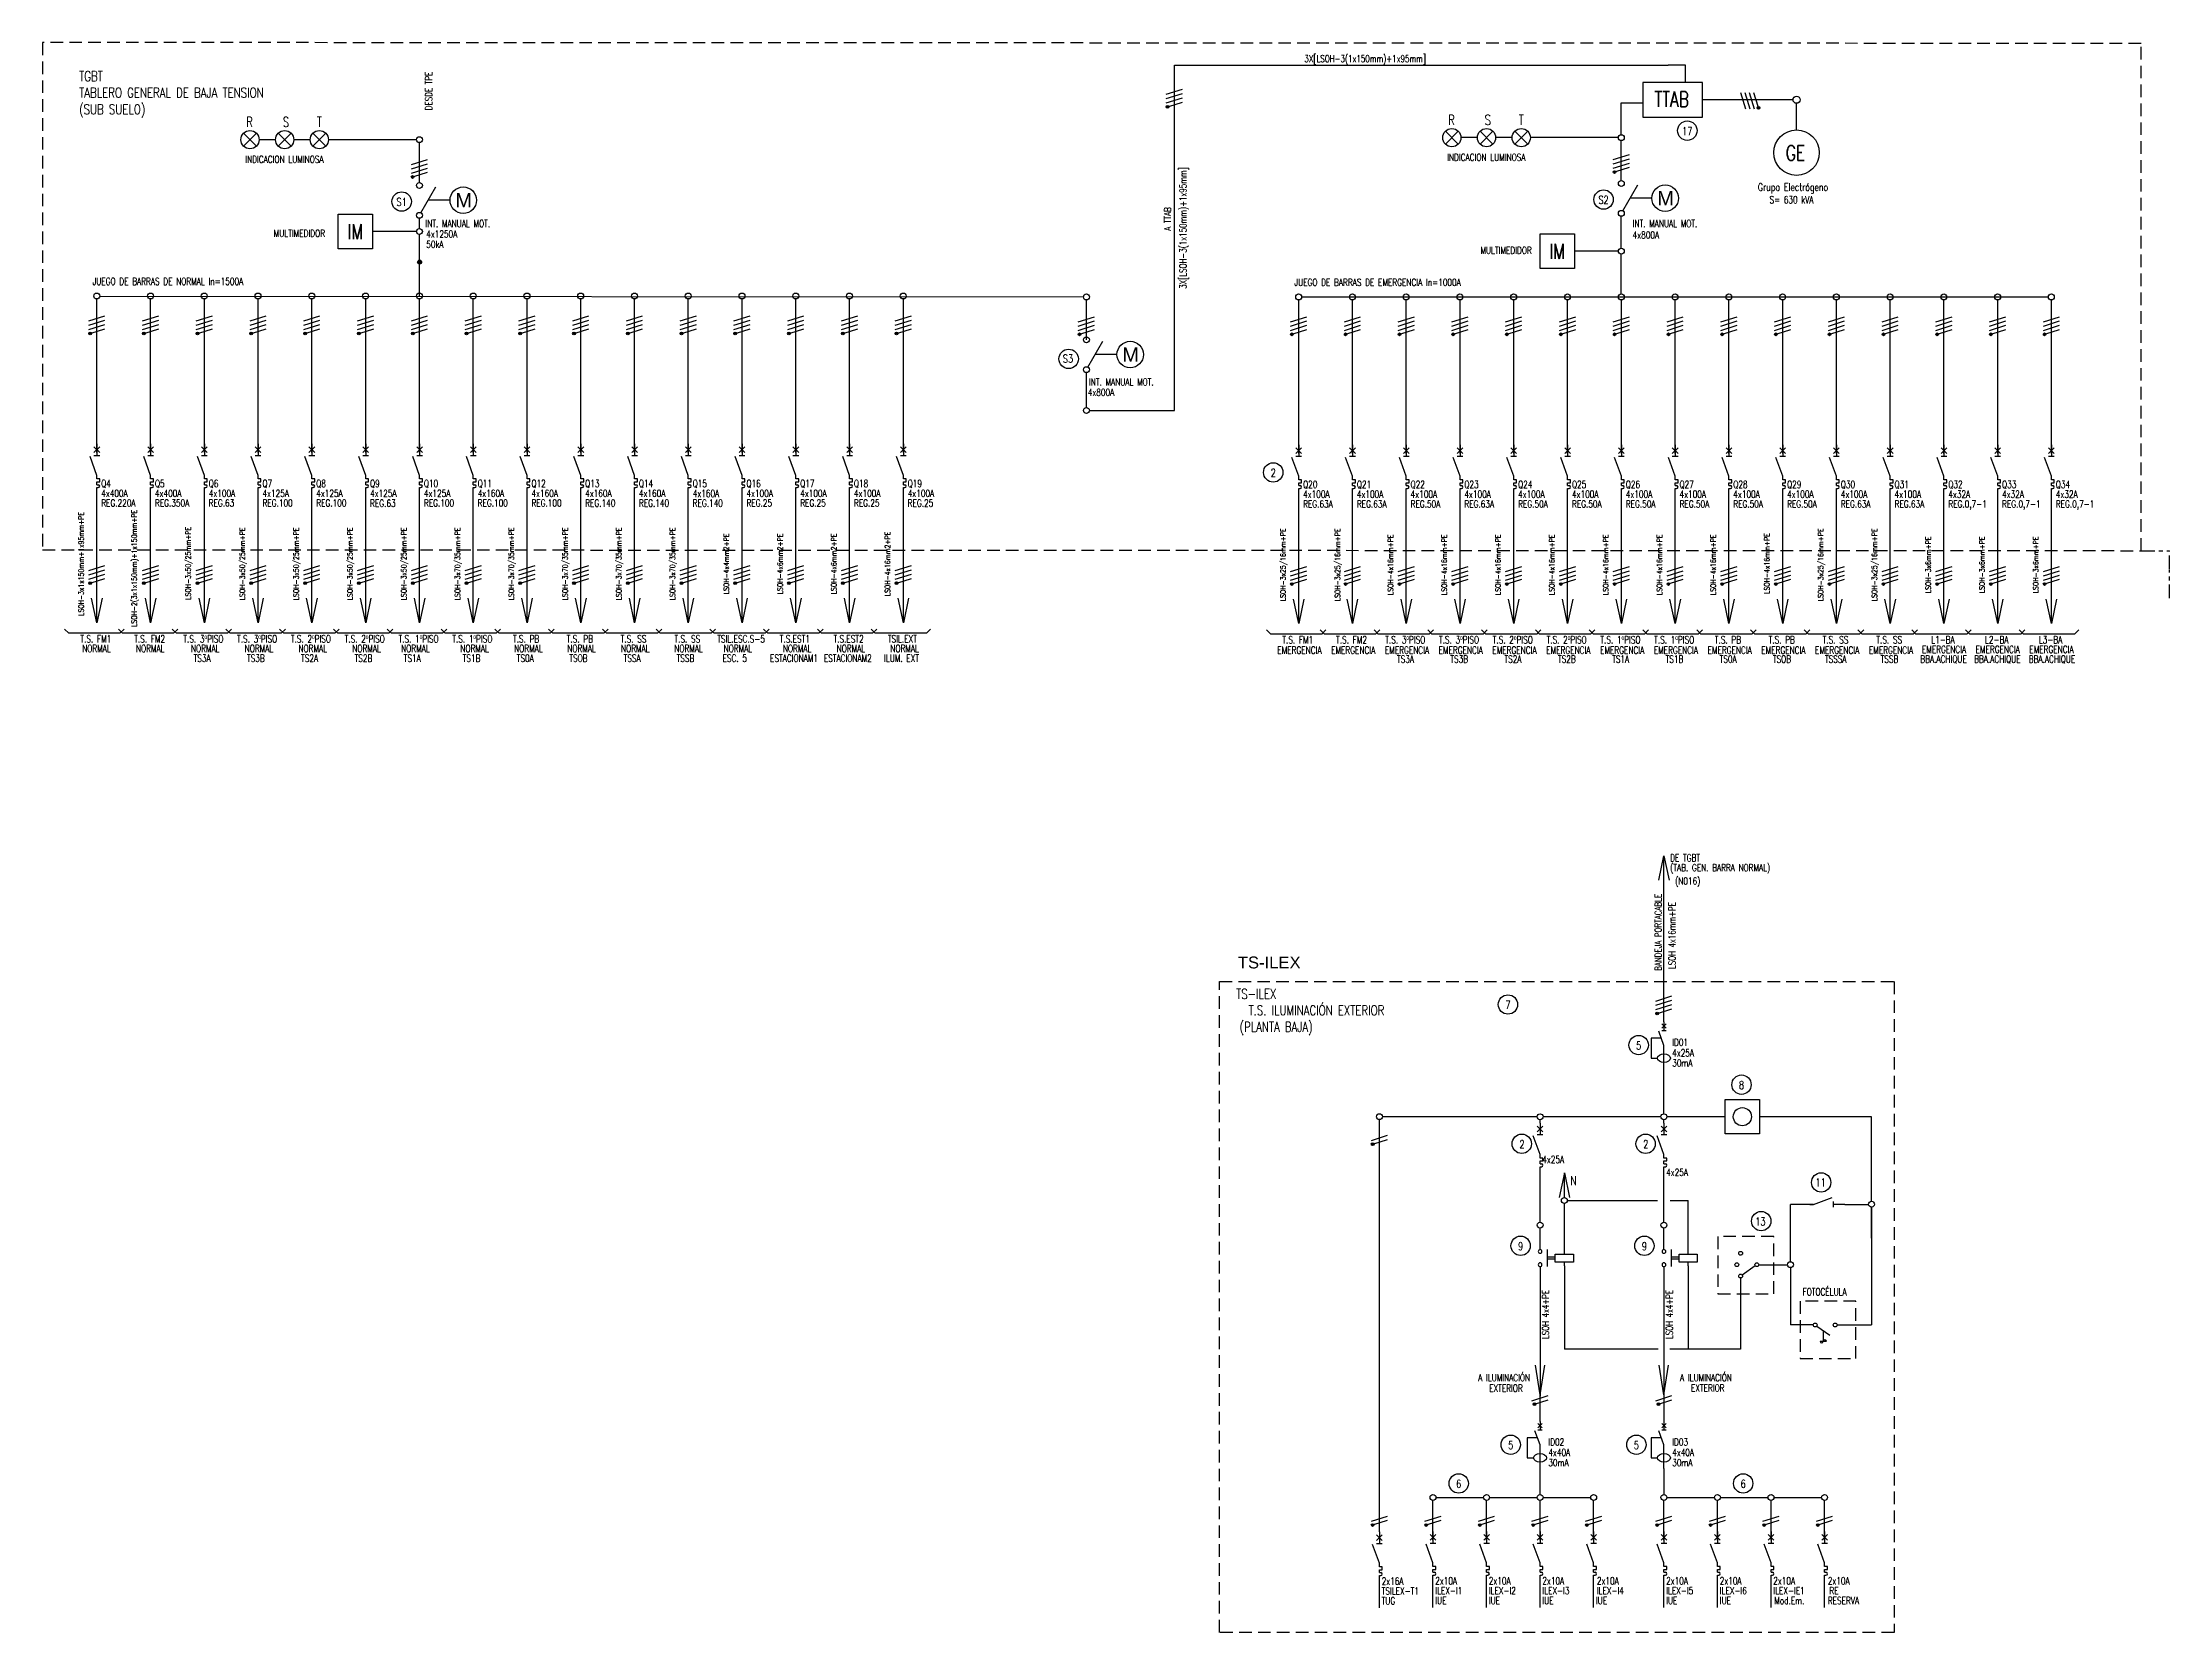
# Model space of a CAD drawing. Header units: millimetres. Extents: x 1657 to 1770, y 2038 to 2082.
# Drawn here: x 1656.9 to 1710.5, y 2038.4 to 2078.5 of the extents above; entities that cross this region are included whole.
import ezdxf
from ezdxf.enums import TextEntityAlignment as Align

# ---------------------------------------------------------------- set-up
doc = ezdxf.new("R2010")
doc.units = ezdxf.units.MM
doc.linetypes.add('OCJ-ESQUEMAS UNIFILARES-CORREGIDOS IDO-REV.br$0$DASHED', pattern=[19.05, 12.7, -6.35])
doc.linetypes.add('OCJ-ESQUEMAS UNIFILARES-CORREGIDOS IDO-REV.br$0$EJE_5', pattern=[7.1, 5, -1, 0.1, -1])
for name, color, linetype in [('OCJ-ESQUEMAS UNIFILARES-CORREGIDOS IDO-REV.br$0$00-IE-CABLES', 10, 'Continuous'), ('OCJ-ESQUEMAS UNIFILARES-CORREGIDOS IDO-REV.br$0$01-ELE-APARATOS', 170, 'Continuous'), ('OCJ-ESQUEMAS UNIFILARES-CORREGIDOS IDO-REV.br$0$CABLES', 10, 'Continuous'), ('OCJ-ESQUEMAS UNIFILARES-CORREGIDOS IDO-REV.br$0$ELECTRIC', 4, 'Continuous'), ('OCJ-ESQUEMAS UNIFILARES-CORREGIDOS IDO-REV.br$0$PAT', 80, 'Continuous'), ('OCJ-ESQUEMAS UNIFILARES-CORREGIDOS IDO-REV.br$0$TEXTO', 7, 'Continuous')]:
    doc.layers.add(name, color=color, linetype=linetype)
doc.styles.add('OCJ-ESQUEMAS UNIFILARES-CORREGIDOS IDO-REV.br$0$ARIAL', font='Arial.ttf', dxfattribs={"height": 0.2})
doc.styles.add('OCJ-ESQUEMAS UNIFILARES-CORREGIDOS IDO-REV.br$0$Electricidad', font='ROMANS.SHX', dxfattribs={"width": 0.75, "height": 0.175})
doc.styles.add('OCJ-ESQUEMAS UNIFILARES-CORREGIDOS IDO-REV.br$0$Standard', font='Arial.ttf')

msp = doc.modelspace()

# ---------------------------------------------------------------- texts
at = {"layer": 'OCJ-ESQUEMAS UNIFILARES-CORREGIDOS IDO-REV.br$0$01-ELE-APARATOS', "style": 'OCJ-ESQUEMAS UNIFILARES-CORREGIDOS IDO-REV.br$0$Electricidad', "width": 0.75}
for p in [(1664.806, 2073.546), (1695.106, 2073.05)]:
    msp.add_text('IM', height=0.3815, dxfattribs=at).set_placement(p, align=Align.CENTER)
at = {"layer": 'OCJ-ESQUEMAS UNIFILARES-CORREGIDOS IDO-REV.br$0$TEXTO', "style": 'OCJ-ESQUEMAS UNIFILARES-CORREGIDOS IDO-REV.br$0$Electricidad', "width": 0.75}
for s, height, p in [('3X[LSOH-3(1x150mm)+1x95mm]', 0.17567, (1690.265, 2078.01)), ('TTAB', 0.3815, (1697.993, 2076.882)), ('R', 0.25, (1662.138, 2076.376)), ('S', 0.25, (1663.056, 2076.376)), ('T', 0.25, (1663.9, 2076.376)), ('R', 0.25, (1692.439, 2076.427)), ('S', 0.25, (1693.356, 2076.427)), ('T', 0.25, (1694.201, 2076.427)), ('17', 0.2008, (1698.385, 2076.169)), ('S2', 0.2008, (1696.274, 2074.434)), ('S1', 0.2008, (1665.974, 2074.383)), ('T.S. FM1', 0.1807, (1658.264, 2063.381)), ('T.S. FM2', 0.1807, (1659.619, 2063.381)), ('T.S. 3ºPISO', 0.18069, (1660.975, 2063.381)), ('T.S. 3ºPISO', 0.18069, (1662.33, 2063.381)), ('T.S. 2ºPISO', 0.18069, (1663.685, 2063.381)), ('T.S. 2ºPISO', 0.18069, (1665.042, 2063.381)), ('T.S. 1ºPISO', 0.18069, (1666.4, 2063.381)), ('T.S. 1ºPISO', 0.18069, (1667.755, 2063.381)), ('T.S. PB', 0.1807, (1669.11, 2063.381)), ('T.S. PB', 0.1807, (1670.465, 2063.381)), ('T.S. SS', 0.1807, (1671.82, 2063.381)), ('T.S. SS', 0.1807, (1673.176, 2063.381)), ('TSIL.ESC.S-5', 0.18069, (1674.531, 2063.381)), ('T.S.EST1', 0.1807, (1675.886, 2063.381)), ('T.S.EST2', 0.1807, (1677.241, 2063.381)), ('TSIL.EXT', 0.1807, (1678.596, 2063.381)), ('T.S. FM1', 0.1807, (1688.565, 2063.358)), ('T.S. FM2', 0.1807, (1689.92, 2063.358)), ('T.S. 3ºPISO', 0.18069, (1691.275, 2063.358)), ('T.S. 3ºPISO', 0.18069, (1692.63, 2063.358)), ('T.S. 2ºPISO', 0.18069, (1693.985, 2063.358)), ('T.S. 2ºPISO', 0.18069, (1695.343, 2063.358)), ('T.S. 1ºPISO', 0.18069, (1696.7, 2063.358)), ('T.S. 1ºPISO', 0.18069, (1698.055, 2063.358)), ('T.S. PB', 0.1807, (1699.41, 2063.358)), ('T.S. PB', 0.1807, (1700.766, 2063.358)), ('T.S. SS', 0.1807, (1702.121, 2063.358)), ('T.S. SS', 0.1807, (1703.476, 2063.358)), ('L1-BA', 0.1807, (1704.831, 2063.358)), ('L2-BA', 0.1807, (1706.186, 2063.358)), ('L3-BA', 0.1807, (1707.542, 2063.358)), ('NORMAL', 0.1807, (1658.28, 2063.138)), ('NORMAL', 0.1807, (1659.635, 2063.138)), ('NORMAL', 0.1807, (1661.022, 2063.138)), ('TS3A', 0.1807, (1660.942, 2062.894)), ('NORMAL', 0.1807, (1662.377, 2063.138)), ('TS3B', 0.1807, (1662.297, 2062.894)), ('NORMAL', 0.1807, (1663.732, 2063.138)), ('TS2A', 0.1807, (1663.653, 2062.894)), ('NORMAL', 0.1807, (1665.09, 2063.138)), ('TS2B', 0.1807, (1665.01, 2062.894)), ('NORMAL', 0.1807, (1666.32, 2063.138)), ('TS1A', 0.1807, (1666.241, 2062.894)), ('NORMAL', 0.1807, (1667.814, 2063.138)), ('TS1B', 0.1807, (1667.735, 2062.894)), ('NORMAL', 0.1807, (1669.169, 2063.138)), ('TS0A', 0.1807, (1669.09, 2062.894)), ('NORMAL', 0.1807, (1670.509, 2063.138)), ('TSOB', 0.1807, (1670.43, 2062.894)), ('NORMAL', 0.1807, (1671.865, 2063.138)), ('TSSA', 0.1807, (1671.785, 2062.894)), ('NORMAL', 0.1807, (1673.207, 2063.138)), ('TSSB', 0.1807, (1673.128, 2062.894)), ('ESC. 5', 0.1807, (1674.372, 2062.894)), ('NORMAL', 0.1807, (1674.451, 2063.138)), ('ESTACIONAM1', 0.18069, (1675.865, 2062.894)), ('NORMAL', 0.1807, (1675.945, 2063.138)), ('ESTACIONAM2', 0.18069, (1677.22, 2062.894)), ('NORMAL', 0.1807, (1677.3, 2063.138)), ('ILUM. EXT', 0.1807, (1678.575, 2062.894)), ('NORMAL', 0.1807, (1678.655, 2063.138)), ('EMERGENCIA', 0.1807, (1688.608, 2063.096)), ('EMERGENCIA', 0.1807, (1689.963, 2063.096)), ('EMERGENCIA', 0.1807, (1691.318, 2063.096)), ('TS3A', 0.1807, (1691.281, 2062.871)), ('EMERGENCIA', 0.1807, (1692.674, 2063.096)), ('TS3B', 0.1807, (1692.636, 2062.871)), ('EMERGENCIA', 0.1807, (1694.029, 2063.096)), ('TS2A', 0.1807, (1693.991, 2062.871)), ('EMERGENCIA', 0.1807, (1695.386, 2063.096)), ('TS2B', 0.1807, (1695.349, 2062.871)), ('EMERGENCIA', 0.1807, (1696.744, 2063.096)), ('TS1A', 0.1807, (1696.706, 2062.871)), ('EMERGENCIA', 0.1807, (1698.099, 2063.096)), ('TS1B', 0.1807, (1698.061, 2062.871)), ('EMERGENCIA', 0.1807, (1699.454, 2063.096)), ('TS0A', 0.1807, (1699.416, 2062.871)), ('EMERGENCIA', 0.1807, (1700.809, 2063.096)), ('TSOB', 0.1807, (1700.772, 2062.871)), ('EMERGENCIA', 0.1807, (1702.164, 2063.096)), ('TSSSA', 0.1807, (1702.127, 2062.871)), ('EMERGENCIA', 0.1807, (1703.52, 2063.096)), ('TSSB', 0.1807, (1703.482, 2062.871)), ('BBA.ACHIQUE', 0.18069, (1704.846, 2062.871)), ('EMERGENCIA', 0.1807, (1704.857, 2063.115)), ('BBA.ACHIQUE', 0.18069, (1706.202, 2062.871)), ('EMERGENCIA', 0.1807, (1706.212, 2063.115)), ('BBA.ACHIQUE', 0.18069, (1707.58, 2062.871)), ('EMERGENCIA', 0.1807, (1707.567, 2063.115)), ('7', 0.2, (1693.864, 2054.146)), ('8', 0.2, (1699.752, 2052.125)), ('2', 0.2, (1694.217, 2050.635)), ('2', 0.2, (1697.339, 2050.635)), ('9', 0.2, (1694.182, 2048.064)), ('9', 0.2, (1697.304, 2048.064)), ('A ILUMINACIÓN ', 0.18, (1693.813, 2044.759)), ('EXTERIOR', 0.18, (1693.813, 2044.495)), ('A ILUMINACIÓN ', 0.18, (1698.902, 2044.762)), ('EXTERIOR', 0.18, (1698.902, 2044.498))]:
    msp.add_text(s, height=height, dxfattribs=at).set_placement(p, align=Align.CENTER)
for s, height, p in [('TGBT', 0.251, (1657.842, 2077.528)), ('TABLERO GENERAL DE BAJA TENSION', 0.25096, (1657.842, 2077.112)), ('(SUB SUELO)', 0.25096, (1657.842, 2076.692)), ('INDICACION LUMINOSA', 0.18069, (1692.331, 2075.519)), ('GE', 0.3815, (1700.868, 2075.528)), ('INDICACION LUMINOSA', 0.18069, (1662.03, 2075.468)), ('Grupo Electrógeno', 0.19073, (1700.166, 2074.762)), ('MULTIMEDIDOR', 0.18069, (1662.747, 2073.601)), ('INT. MANUAL MOT.', 0.18069, (1666.572, 2073.848)), ('4x1250A', 0.1807, (1666.593, 2073.585)), ('4x800A', 0.1807, (1697.007, 2073.559)), ('INT. MANUAL MOT.', 0.18069, (1697.007, 2073.848)), ('50kA', 0.1807, (1666.594, 2073.323)), ('MULTIMEDIDOR', 0.18069, (1693.17, 2073.175)), ('JUEGO DE BARRAS DE NORMAL In=1500A', 0.18069, (1658.181, 2072.39)), ('JUEGO DE BARRAS DE EMERGENCIA In=1000A', 0.18069, (1688.481, 2072.367)), ('S3', 0.2008, (1682.643, 2070.434)), ('INT. MANUAL MOT.', 0.18069, (1683.3, 2069.853)), ('4x800A', 0.1807, (1683.27, 2069.595)), ('2', 0.201, (1687.882, 2067.557)), ('Q4', 0.1807, (1658.399, 2067.296)), ('4x400A', 0.1807, (1658.399, 2067.05)), ('Q5', 0.1807, (1659.754, 2067.296)), ('4x400A', 0.1807, (1659.754, 2067.05)), ('Q6', 0.1807, (1661.109, 2067.296)), ('4x100A', 0.1807, (1661.109, 2067.05)), ('Q7', 0.1807, (1662.465, 2067.296)), ('4x125A', 0.1807, (1662.465, 2067.05)), ('Q8', 0.1807, (1663.82, 2067.296)), ('4x125A', 0.1807, (1663.82, 2067.05)), ('Q9', 0.1807, (1665.177, 2067.296)), ('4x125A', 0.1807, (1665.177, 2067.049)), ('Q10', 0.1807, (1666.535, 2067.296)), ('4x125A', 0.1807, (1666.535, 2067.049)), ('Q11', 0.1807, (1667.89, 2067.296)), ('4x160A', 0.1807, (1667.89, 2067.048)), ('Q12', 0.1807, (1669.245, 2067.296)), ('4x160A', 0.1807, (1669.245, 2067.048)), ('Q13', 0.1807, (1670.6, 2067.296)), ('4x160A', 0.1807, (1670.6, 2067.047)), ('Q14', 0.1807, (1671.955, 2067.296)), ('4x160A', 0.1807, (1671.955, 2067.047)), ('Q15', 0.1807, (1673.311, 2067.296)), ('4x160A', 0.1807, (1673.311, 2067.046)), ('Q16', 0.1807, (1674.666, 2067.296)), ('4x100A', 0.1807, (1674.666, 2067.05)), ('Q17', 0.1807, (1676.021, 2067.296)), ('4x100A', 0.1807, (1676.021, 2067.05)), ('Q18', 0.1807, (1677.376, 2067.296)), ('4x100A', 0.1807, (1677.376, 2067.049)), ('Q19', 0.1807, (1678.731, 2067.296)), ('4x100A', 0.1807, (1678.731, 2067.049)), ('Q20', 0.1807, (1688.699, 2067.273)), ('4x100A', 0.1807, (1688.699, 2067.027)), ('Q21', 0.1807, (1690.055, 2067.273)), ('4x100A', 0.1807, (1690.055, 2067.027)), ('Q22', 0.1807, (1691.41, 2067.273)), ('4x100A', 0.1807, (1691.41, 2067.027)), ('Q23', 0.1807, (1692.765, 2067.273)), ('4x100A', 0.1807, (1692.765, 2067.027)), ('Q24', 0.1807, (1694.12, 2067.273)), ('4x100A', 0.1807, (1694.12, 2067.027)), ('Q25', 0.1807, (1695.478, 2067.273)), ('4x100A', 0.1807, (1695.478, 2067.027)), ('Q26', 0.1807, (1696.835, 2067.273)), ('4x100A', 0.1807, (1696.835, 2067.027)), ('Q27', 0.1807, (1698.19, 2067.273)), ('4x100A', 0.1807, (1698.19, 2067.027)), ('Q28', 0.1807, (1699.545, 2067.273)), ('4x100A', 0.1807, (1699.545, 2067.027)), ('Q29', 0.1807, (1700.901, 2067.273)), ('4x100A', 0.1807, (1700.901, 2067.027)), ('Q30', 0.1807, (1702.256, 2067.273)), ('4x100A', 0.1807, (1702.256, 2067.027)), ('Q31', 0.1807, (1703.611, 2067.273)), ('4x100A', 0.1807, (1703.611, 2067.027)), ('Q32', 0.1807, (1704.966, 2067.273)), ('4x32A', 0.1807, (1704.966, 2067.027)), ('Q33', 0.1807, (1706.321, 2067.273)), ('4x32A', 0.1807, (1706.321, 2067.027)), ('Q34', 0.1807, (1707.676, 2067.273)), ('4x32A', 0.1807, (1707.676, 2067.027)), ('REG.220A', 0.1807, (1658.399, 2066.805)), ('REG.350A', 0.1807, (1659.754, 2066.805)), ('REG.63', 0.1807, (1661.109, 2066.805)), ('REG.100', 0.1807, (1662.465, 2066.805)), ('REG.100', 0.1807, (1663.82, 2066.805)), ('REG.63', 0.1807, (1665.177, 2066.799)), ('REG.100', 0.1807, (1666.535, 2066.805)), ('REG.100', 0.1807, (1667.89, 2066.804)), ('REG.100', 0.1807, (1669.245, 2066.804)), ('REG.140', 0.1807, (1670.6, 2066.803)), ('REG.140', 0.1807, (1671.955, 2066.803)), ('REG.140', 0.1807, (1673.311, 2066.802)), ('REG.25', 0.1807, (1674.666, 2066.805)), ('REG.25', 0.1807, (1676.021, 2066.805)), ('REG.25', 0.1807, (1677.376, 2066.804)), ('REG.25', 0.1807, (1678.731, 2066.803)), ('REG.63A', 0.1807, (1688.699, 2066.781)), ('REG.63A', 0.1807, (1690.055, 2066.781)), ('REG.50A', 0.1807, (1691.41, 2066.781)), ('REG.63A', 0.1807, (1692.765, 2066.781)), ('REG.50A', 0.1807, (1694.12, 2066.781)), ('REG.50A', 0.1807, (1695.478, 2066.781)), ('REG.50A', 0.1807, (1696.835, 2066.781)), ('REG.50A', 0.1807, (1698.19, 2066.78)), ('REG.50A', 0.1807, (1699.545, 2066.78)), ('REG.50A', 0.1807, (1700.901, 2066.781)), ('REG.63A', 0.1807, (1702.256, 2066.781)), ('REG.63A', 0.1807, (1703.611, 2066.781)), ('REG.0,7-1', 0.1807, (1704.966, 2066.781)), ('REG.0,7-1', 0.1807, (1706.321, 2066.781)), ('REG.0,7-1', 0.1807, (1707.676, 2066.781)), ('DE TGBT', 0.18, (1697.953, 2057.863)), ('(TAB. GEN. BARRA NORMAL)', 0.18, (1697.953, 2057.614)), ('(N016)', 0.18, (1698.079, 2057.278)), ('5', 0.2, (1697.095, 2053.123)), ('ID01', 0.18, (1698.005, 2053.212)), ('4x25A', 0.18, (1698.005, 2052.947)), ('30mA', 0.18, (1698.005, 2052.691)), ('4x25A', 0.18, (1694.731, 2050.259)), ('4x25A', 0.18, (1697.853, 2049.934)), ('N', 0.225, (1695.438, 2049.705)), ('11', 0.2, (1701.618, 2049.671)), ('13', 0.2, (1700.098, 2048.686)), ('FOTOCÉLULA', 0.18, (1701.292, 2046.924)), ('5', 0.2, (1693.87, 2043.051)), ('4x40A', 0.18, (1694.883, 2042.876)), ('ID02', 0.18, (1694.883, 2043.14)), ('5', 0.2, (1697.038, 2043.051)), ('4x40A', 0.18, (1698.005, 2042.876)), ('ID03', 0.18, (1698.005, 2043.14)), ('30mA', 0.18, (1694.883, 2042.619)), ('30mA', 0.18, (1698.005, 2042.619)), ('6', 0.2, (1692.558, 2042.075)), ('6', 0.2, (1699.73, 2042.075)), ('2x16A', 0.18, (1690.681, 2039.632)), ('2x10A', 0.18, (1692.031, 2039.64)), ('2x10A', 0.18, (1693.381, 2039.64)), ('2x10A', 0.18, (1694.731, 2039.64)), ('2x10A', 0.18, (1696.108, 2039.64)), ('2x10A', 0.18, (1697.853, 2039.64)), ('2x10A', 0.18, (1699.203, 2039.64)), ('2x10A', 0.18, (1700.553, 2039.64)), ('2x10A', 0.18, (1701.929, 2039.64)), ('TSILEX-T1', 0.18, (1690.681, 2039.384)), ('TUG', 0.18, (1690.681, 2039.136)), ('ILEX-I1', 0.18, (1692.031, 2039.392)), ('IUE', 0.18, (1692.031, 2039.143)), ('ILEX-I2', 0.18, (1693.381, 2039.392)), ('IUE', 0.18, (1693.381, 2039.143)), ('ILEX-I3', 0.18, (1694.731, 2039.392)), ('IUE', 0.18, (1694.731, 2039.143)), ('IUE', 0.18, (1696.081, 2039.143)), ('ILEX-I4', 0.18, (1696.103, 2039.392)), ('ILEX-I5', 0.18, (1697.853, 2039.391)), ('IUE', 0.18, (1697.853, 2039.143)), ('ILEX-I6', 0.18, (1699.203, 2039.391)), ('IUE', 0.18, (1699.203, 2039.143)), ('ILEX-IE1', 0.18, (1700.553, 2039.391)), ('Mod.Em.', 0.18, (1700.579, 2039.143)), ('RESERVA', 0.18, (1701.929, 2039.143)), ('RE', 0.18, (1701.966, 2039.391))]:
    msp.add_text(s, height=height, dxfattribs=at).set_placement(p)
for s, height, p in [('DESDE TPE', 0.1757, (1666.741, 2077.28)), ('3X[LSOH-3(1x150mm)+1x95mm]', 0.17567, (1685.756, 2073.826)), (' A TTAB', 0.1757, (1685.369, 2074.008)), ('LSOH-3x1x150mm+1x95mm+PE', 0.13175, (1657.958, 2065.36)), ('LSOH-2(3x1x150mm)+1x150mm+PE', 0.13175, (1659.295, 2065.247)), ('LSOH-3x50/25mm+PE', 0.13175, (1660.655, 2065.375)), ('LSOH-3x50/25mm+PE', 0.13175, (1662.023, 2065.36)), ('LSOH-3x50/25mm+PE', 0.13175, (1663.378, 2065.36)), ('LSOH-3x50/25mm+PE', 0.13175, (1664.736, 2065.36)), ('LSOH-3x50/25mm+PE', 0.13175, (1666.093, 2065.36)), ('LSOH-3x70/35mm+PE', 0.13175, (1667.448, 2065.36)), ('LSOH-3x70/35mm+PE', 0.13175, (1668.804, 2065.36)), ('LSOH-3x70/35mm+PE', 0.13175, (1670.159, 2065.36)), ('LSOH-3x70/35mm+PE', 0.13175, (1671.514, 2065.36)), ('LSOH-3x70/35mm+PE', 0.13175, (1672.869, 2065.36)), ('LSOH-4x16mm2+PE', 0.13175, (1678.29, 2065.359)), ('LSOH-3x25/16mm+PE', 0.13175, (1688.258, 2065.337)), ('LSOH-3x25/16mm+PE', 0.13175, (1689.634, 2065.337)), ('LSOH-3x25/16mm+PE', 0.13175, (1701.814, 2065.337)), ('LSOH-3x25/16mm+PE', 0.13175, (1703.169, 2065.337)), ('LSOH-4x4mm2+PE', 0.13175, (1674.224, 2065.36)), ('LSOH-4x6mm2+PE', 0.13175, (1675.579, 2065.359)), ('LSOH-4x6mm2+PE', 0.13175, (1676.935, 2065.359)), ('LSOH-4x16mm+PE', 0.13175, (1690.968, 2065.337)), ('LSOH-4x16mm+PE', 0.13175, (1692.324, 2065.337)), ('LSOH-4x16mm+PE', 0.13175, (1693.679, 2065.337)), ('LSOH-4x16mm+PE', 0.13175, (1695.036, 2065.337)), ('LSOH-4x16mm+PE', 0.13175, (1696.394, 2065.337)), ('LSOH-4x16mm+PE', 0.13175, (1697.749, 2065.337)), ('LSOH-4x16mm+PE', 0.13175, (1699.104, 2065.337)), ('LSOH-4x16mm+PE', 0.13175, (1700.459, 2065.37)), ('LSOH-3x6mm+PE', 0.13175, (1704.525, 2065.337)), ('LSOH-3x6mm+PE', 0.13175, (1705.88, 2065.336)), ('LSOH-3x6mm+PE', 0.13175, (1707.235, 2065.335)), ('BANDEJA PORTACABLE', 0.175, (1697.738, 2056.074)), ('LSOH 4x16mm+PE', 0.175, (1698.087, 2055.991)), ('LSOH 4x4+PE', 0.175, (1694.898, 2046.442)), ('LSOH 4x4+PE', 0.175, (1698.019, 2046.442))]:
    msp.add_text(s, height=height, rotation=90, dxfattribs=at).set_placement(p, align=Align.CENTER)
at = {"layer": 'OCJ-ESQUEMAS UNIFILARES-CORREGIDOS IDO-REV.br$0$TEXTO', "style": 'OCJ-ESQUEMAS UNIFILARES-CORREGIDOS IDO-REV.br$0$ARIAL'}
msp.add_text('TS-ILEX', height=0.3, dxfattribs=at).set_placement((1688.637, 2055.165), align=Align.RIGHT)
at = {"layer": 'OCJ-ESQUEMAS UNIFILARES-CORREGIDOS IDO-REV.br$0$TEXTO', "style": 'OCJ-ESQUEMAS UNIFILARES-CORREGIDOS IDO-REV.br$0$Electricidad', "width": 0.75}
for s, p in [('TS-ILEX', (1688.025, 2054.398)), ('T.S. ILUMINACIÓN EXTERIOR', (1690.748, 2053.983)), ('(PLANTA BAJA)', (1688.939, 2053.567))]:
    msp.add_text(s, height=0.25, dxfattribs=at).set_placement(p, align=Align.RIGHT)
at = {"layer": 'OCJ-ESQUEMAS UNIFILARES-CORREGIDOS IDO-REV.br$0$TEXTO', "insert": (1700.458, 2074.93), "char_height": 0.18069, "attachment_point": 1, "style": 'OCJ-ESQUEMAS UNIFILARES-CORREGIDOS IDO-REV.br$0$Electricidad'}
msp.add_mtext_dynamic_manual_height_columns('\\A1;\\PS= 630 kVA ', width=3.78712, gutter_width=12.548, heights=[0], dxfattribs=at)

# ---------------------------------------------------------------- blocks, each defined once
blk = doc.blocks.new('OCJ-ESQUEMAS UNIFILARES-CORREGIDOS IDO-REV.br$0$Int-Motoriz')
for p, q in [((0.037, -0.686), (0.412, -0.036)), ((0.768, -0.371), (0.219, -0.371))]:
    blk.add_line(p, q)
for centre, radius in [((0, 0), 0.0741), ((1.101, -0.371), 0.333), ((0, -0.75), 0.0741)]:
    blk.add_circle(centre, radius)
at = {"style": 'OCJ-ESQUEMAS UNIFILARES-CORREGIDOS IDO-REV.br$0$Standard'}
blk.add_text('M', height=0.36, dxfattribs=at).set_placement((0.901, -0.553))
blk = doc.blocks.new('OCJ-ESQUEMAS UNIFILARES-CORREGIDOS IDO-REV.br$0$Unif-Interruptor-Term')
for p, q in [((0, -1.013), (0.045, -1.013)), ((0, -1.103), (0.045, -1.103))]:
    blk.add_line(p, q)
for points in [[(-0.09, 0.177), (0.09, -0.003)], [(-0.09, -0.003), (0.09, 0.177)], [(0, 0.267), (0, -0.093)], [(0, -0.72), (-0.215, -0.128)], [(-0.09, -0.093), (0.09, -0.093)], [(0, -0.833), (0, -0.72)], [(0, -0.923), (0.09, -0.923), (0.09, -0.833), (0, -0.833)], [(0, -1.013), (0, -0.923)], [(0, -1.215), (0, -1.103)]]:
    blk.add_lwpolyline(points)
blk.add_arc((0.045, -1.058), 0.045, 270, 90)
blk = doc.blocks.new('OCJ-ESQUEMAS UNIFILARES-CORREGIDOS IDO-REV.br$0$Unif-Interruptor-Dif')
for points in [[(-0.068, 0.11), (0.068, -0.025)], [(-0.068, -0.025), (0.068, 0.11)], [(0, 0.177), (0, -0.093)], [(-0.081, -0.343), (-0.405, -0.343), (-0.405, -0.97), (-0.202, -0.97)], [(0, -0.565), (-0.162, -0.121)], [(-0.068, -0.093), (0.068, -0.093)], [(0, -1.308), (0, -0.565)]]:
    blk.add_lwpolyline(points)
blk.add_ellipse((0, -0.97), major_axis=(0.203, 0), ratio=0.670814)
blk = doc.blocks.new('OCJ-ESQUEMAS UNIFILARES-CORREGIDOS IDO-REV.br$0$A$C7AFF483F')
for points in [[(0, 0.09), (-0.172, 0.564)], [(-0.072, 0.592), (0.072, 0.592)], [(0, 0.88), (0, 0.592)], [(0, 0), (0, 0.09)]]:
    blk.add_lwpolyline(points)

# ---------------------------------------------------------------- hatches: boundary and pattern name
at = {"layer": 'OCJ-ESQUEMAS UNIFILARES-CORREGIDOS IDO-REV.br$0$00-IE-CABLES'}
for points in [[(1685.253, 2076.861, 1), (1685.308, 2076.901, 1)], [(1700.199, 2076.826, 1), (1700.159, 2076.881, 1)], [(1666.222, 2075.092, 1), (1666.277, 2075.131, 1)], [(1696.523, 2075.217, 1), (1696.578, 2075.257, 1)], [(1658.089, 2071.15, 1), (1658.144, 2071.19, 1)], [(1659.444, 2071.15, 1), (1659.499, 2071.19, 1)], [(1660.8, 2071.15, 1), (1660.854, 2071.19, 1)], [(1662.155, 2071.15, 1), (1662.21, 2071.19, 1)], [(1663.51, 2071.15, 1), (1663.565, 2071.19, 1)], [(1664.867, 2071.15, 1), (1664.922, 2071.19, 1)], [(1666.225, 2071.15, 1), (1666.28, 2071.19, 1)], [(1667.58, 2071.15, 1), (1667.635, 2071.19, 1)], [(1668.935, 2071.15, 1), (1668.99, 2071.19, 1)], [(1670.29, 2071.15, 1), (1670.345, 2071.19, 1)], [(1671.645, 2071.15, 1), (1671.7, 2071.19, 1)], [(1673.001, 2071.15, 1), (1673.055, 2071.19, 1)], [(1674.356, 2071.15, 1), (1674.411, 2071.19, 1)], [(1675.711, 2071.15, 1), (1675.766, 2071.19, 1)], [(1677.066, 2071.15, 1), (1677.121, 2071.19, 1)], [(1678.421, 2071.15, 1), (1678.476, 2071.19, 1)], [(1683.037, 2071.127, 1), (1683.092, 2071.167, 1)], [(1688.39, 2071.127, 1), (1688.444, 2071.167, 1)], [(1689.745, 2071.127, 1), (1689.8, 2071.167, 1)], [(1691.1, 2071.127, 1), (1691.155, 2071.167, 1)], [(1692.455, 2071.127, 1), (1692.51, 2071.167, 1)], [(1693.81, 2071.127, 1), (1693.865, 2071.167, 1)], [(1695.168, 2071.127, 1), (1695.223, 2071.167, 1)], [(1696.525, 2071.127, 1), (1696.58, 2071.167, 1)], [(1697.88, 2071.127, 1), (1697.935, 2071.167, 1)], [(1699.235, 2071.127, 1), (1699.29, 2071.167, 1)], [(1700.591, 2071.127, 1), (1700.645, 2071.167, 1)], [(1701.946, 2071.127, 1), (1702.001, 2071.167, 1)], [(1703.301, 2071.127, 1), (1703.356, 2071.167, 1)], [(1704.656, 2071.127, 1), (1704.711, 2071.167, 1)], [(1706.011, 2071.127, 1), (1706.066, 2071.167, 1)], [(1707.367, 2071.127, 1), (1707.421, 2071.167, 1)], [(1658.089, 2064.856, 1), (1658.144, 2064.896, 1)], [(1659.444, 2064.856, 1), (1659.499, 2064.896, 1)], [(1660.8, 2064.856, 1), (1660.854, 2064.896, 1)], [(1662.155, 2064.856, 1), (1662.21, 2064.896, 1)], [(1663.51, 2064.856, 1), (1663.565, 2064.896, 1)], [(1664.867, 2064.856, 1), (1664.922, 2064.896, 1)], [(1666.225, 2064.856, 1), (1666.28, 2064.896, 1)], [(1667.58, 2064.856, 1), (1667.635, 2064.896, 1)], [(1668.935, 2064.856, 1), (1668.99, 2064.896, 1)], [(1670.29, 2064.856, 1), (1670.345, 2064.896, 1)], [(1671.645, 2064.856, 1), (1671.7, 2064.896, 1)], [(1673.001, 2064.856, 1), (1673.055, 2064.896, 1)], [(1674.356, 2064.856, 1), (1674.411, 2064.896, 1)], [(1675.711, 2064.856, 1), (1675.766, 2064.896, 1)], [(1677.066, 2064.856, 1), (1677.121, 2064.896, 1)], [(1678.421, 2064.856, 1), (1678.476, 2064.896, 1)], [(1688.39, 2064.833, 1), (1688.444, 2064.873, 1)], [(1689.745, 2064.833, 1), (1689.8, 2064.873, 1)], [(1691.1, 2064.833, 1), (1691.155, 2064.873, 1)], [(1692.455, 2064.833, 1), (1692.51, 2064.873, 1)], [(1693.81, 2064.833, 1), (1693.865, 2064.873, 1)], [(1695.168, 2064.833, 1), (1695.223, 2064.873, 1)], [(1696.525, 2064.833, 1), (1696.58, 2064.873, 1)], [(1697.88, 2064.833, 1), (1697.935, 2064.873, 1)], [(1699.235, 2064.833, 1), (1699.29, 2064.873, 1)], [(1700.591, 2064.833, 1), (1700.645, 2064.873, 1)], [(1701.946, 2064.833, 1), (1702.001, 2064.873, 1)], [(1703.301, 2064.833, 1), (1703.356, 2064.873, 1)], [(1704.656, 2064.833, 1), (1704.711, 2064.873, 1)], [(1706.011, 2064.833, 1), (1706.066, 2064.873, 1)], [(1707.367, 2064.833, 1), (1707.421, 2064.873, 1)], [(1697.597, 2054.01, 1), (1697.652, 2054.049, 1)], [(1690.425, 2050.713, 1), (1690.48, 2050.752, 1)], [(1694.507, 2044.163, 1), (1694.562, 2044.202, 1)], [(1697.629, 2044.163, 1), (1697.684, 2044.202, 1)], [(1690.425, 2041.117, 1), (1690.48, 2041.156, 1)], [(1691.775, 2041.117, 1), (1691.83, 2041.156, 1)], [(1693.125, 2041.117, 1), (1693.18, 2041.156, 1)], [(1694.475, 2041.117, 1), (1694.53, 2041.156, 1)], [(1695.825, 2041.117, 1), (1695.88, 2041.156, 1)], [(1697.597, 2041.116, 1), (1697.652, 2041.156, 1)], [(1698.947, 2041.116, 1), (1699.002, 2041.156, 1)], [(1700.297, 2041.116, 1), (1700.352, 2041.156, 1)], [(1701.647, 2041.116, 1), (1701.702, 2041.156, 1)]]:
    msp.add_hatch(color=256, dxfattribs=at).paths.add_polyline_path(points)
at = {"layer": 'OCJ-ESQUEMAS UNIFILARES-CORREGIDOS IDO-REV.br$0$CABLES'}
msp.add_hatch(color=256, dxfattribs=at).paths.add_polyline_path([(1666.467, 2072.997, 1), (1666.386, 2072.938, 1)])

# ---------------------------------------------------------------- linework, layer by layer
for p, q in [((1694.865, 2047.65), (1694.865, 2048.08)), ((1695.057, 2047.889), (1694.865, 2047.889)), ((1695.057, 2047.841), (1694.865, 2047.841)), ((1695.057, 2047.764), (1695.057, 2047.965)), ((1695.057, 2047.965), (1695.516, 2047.965)), ((1695.286, 2047.965), (1695.286, 2048.061)), ((1695.516, 2047.965), (1695.516, 2047.764)), ((1697.987, 2047.65), (1697.987, 2048.08)), ((1698.179, 2047.889), (1697.987, 2047.889)), ((1698.179, 2047.841), (1697.987, 2047.841)), ((1698.179, 2047.764), (1698.179, 2047.965)), ((1698.179, 2047.965), (1698.638, 2047.965)), ((1698.408, 2047.965), (1698.408, 2048.061)), ((1698.638, 2047.965), (1698.638, 2047.764)), ((1695.516, 2047.764), (1695.057, 2047.764)), ((1695.286, 2047.669), (1695.286, 2047.764)), ((1698.638, 2047.764), (1698.179, 2047.764)), ((1698.408, 2047.669), (1698.408, 2047.764))]:
    msp.add_line(p, q)
for centre, start, end in [((1694.674, 2048.032), 0, 180), ((1694.674, 2048.032), 180, 0), ((1697.796, 2048.032), 0, 180), ((1697.796, 2048.032), 180, 0), ((1694.674, 2047.698), 0, 180), ((1694.674, 2047.698), 180, 0), ((1697.796, 2047.698), 0, 180), ((1697.796, 2047.698), 180, 0)]:
    msp.add_arc(centre, 0.0478, start, end)
at = {"layer": 'OCJ-ESQUEMAS UNIFILARES-CORREGIDOS IDO-REV.br$0$00-IE-CABLES'}
for p, q in [((1685.455, 2077.93), (1697.906, 2077.93)), ((1685.455, 2069.228), (1685.455, 2077.93)), ((1698.339, 2077.93), (1697.906, 2077.93)), ((1698.339, 2077.494), (1698.339, 2077.93)), ((1696.722, 2076.179), (1696.722, 2076.984)), ((1696.722, 2076.984), (1697.266, 2076.984)), ((1701.051, 2077.058), (1698.771, 2077.058)), ((1701.139, 2076.298), (1701.139, 2076.97)), ((1662.794, 2076.053), (1662.378, 2076.053)), ((1663.669, 2076.053), (1663.253, 2076.053)), ((1666.348, 2076.053), (1664.128, 2076.053)), ((1666.422, 2074.973), (1666.422, 2075.979)), ((1693.094, 2076.104), (1692.679, 2076.104)), ((1693.969, 2076.104), (1693.553, 2076.104)), ((1696.648, 2076.104), (1694.428, 2076.104)), ((1696.722, 2075.024), (1696.722, 2076.03)), ((1666.422, 2073.813), (1666.422, 2074.071)), ((1696.722, 2073.318), (1696.722, 2074.122)), ((1666.348, 2073.739), (1665.238, 2073.739)), ((1666.422, 2072.112), (1666.422, 2073.665)), ((1696.648, 2073.243), (1695.538, 2073.243)), ((1696.722, 2072.163), (1696.722, 2073.169)), ((1658.289, 2069.176), (1658.289, 2072.038)), ((1658.361, 2072.112), (1683.162, 2072.089)), ((1659.644, 2069.176), (1659.644, 2072.038)), ((1660.999, 2069.176), (1660.999, 2072.038)), ((1662.354, 2069.176), (1662.354, 2072.038)), ((1663.709, 2069.176), (1663.709, 2072.038)), ((1665.067, 2069.176), (1665.067, 2072.038)), ((1666.424, 2069.176), (1666.424, 2072.038)), ((1667.779, 2069.176), (1667.779, 2072.038)), ((1669.134, 2069.176), (1669.134, 2072.038)), ((1670.49, 2069.176), (1670.49, 2072.038)), ((1671.845, 2069.176), (1671.845, 2072.038)), ((1673.2, 2069.176), (1673.2, 2072.038)), ((1674.555, 2069.176), (1674.555, 2072.038)), ((1675.91, 2069.176), (1675.91, 2072.038)), ((1677.266, 2069.176), (1677.266, 2072.038)), ((1678.621, 2069.176), (1678.621, 2072.038)), ((1683.236, 2071.009), (1683.236, 2072.014)), ((1688.589, 2069.153), (1688.589, 2072.014)), ((1688.661, 2072.089), (1707.489, 2072.089)), ((1689.944, 2069.153), (1689.944, 2072.014)), ((1691.299, 2069.153), (1691.299, 2072.014)), ((1692.655, 2069.153), (1692.655, 2072.014)), ((1694.01, 2069.153), (1694.01, 2072.014)), ((1695.367, 2069.153), (1695.367, 2072.014)), ((1696.725, 2069.153), (1696.725, 2072.014)), ((1698.08, 2069.153), (1698.08, 2072.014)), ((1699.435, 2069.153), (1699.435, 2072.014)), ((1700.79, 2069.153), (1700.79, 2072.014)), ((1702.145, 2069.153), (1702.145, 2072.014)), ((1703.5, 2069.153), (1703.5, 2072.014)), ((1704.856, 2069.153), (1704.856, 2072.014)), ((1706.211, 2069.153), (1706.211, 2072.014)), ((1707.566, 2069.153), (1707.566, 2072.014)), ((1683.236, 2069.302), (1683.236, 2070.181)), ((1658.289, 2068.171), (1658.289, 2069.176)), ((1659.644, 2068.171), (1659.644, 2069.176)), ((1660.999, 2068.171), (1660.999, 2069.176)), ((1662.354, 2068.171), (1662.354, 2069.176)), ((1663.709, 2068.171), (1663.709, 2069.176)), ((1665.067, 2068.171), (1665.067, 2069.176)), ((1666.424, 2068.171), (1666.424, 2069.176)), ((1667.779, 2068.171), (1667.779, 2069.176)), ((1669.134, 2068.171), (1669.134, 2069.176)), ((1670.49, 2068.171), (1670.49, 2069.176)), ((1671.845, 2068.171), (1671.845, 2069.176)), ((1673.2, 2068.171), (1673.2, 2069.176)), ((1674.555, 2068.171), (1674.555, 2069.176)), ((1675.91, 2068.171), (1675.91, 2069.176)), ((1677.266, 2068.171), (1677.266, 2069.176)), ((1678.621, 2068.171), (1678.621, 2069.176)), ((1683.311, 2069.228), (1685.455, 2069.228)), ((1688.589, 2068.147), (1688.589, 2069.153)), ((1689.944, 2068.147), (1689.944, 2069.153)), ((1691.299, 2068.147), (1691.299, 2069.153)), ((1692.655, 2068.147), (1692.655, 2069.153)), ((1694.01, 2068.147), (1694.01, 2069.153)), ((1695.367, 2068.147), (1695.367, 2069.153)), ((1696.725, 2068.147), (1696.725, 2069.153)), ((1698.08, 2068.147), (1698.08, 2069.153)), ((1699.435, 2068.147), (1699.435, 2069.153)), ((1700.79, 2068.147), (1700.79, 2069.153)), ((1702.145, 2068.147), (1702.145, 2069.153)), ((1703.5, 2068.147), (1703.5, 2069.153)), ((1704.856, 2068.147), (1704.856, 2069.153)), ((1706.211, 2068.147), (1706.211, 2069.153)), ((1707.566, 2068.147), (1707.566, 2069.153)), ((1658.289, 2063.879), (1658.289, 2067.195)), ((1659.644, 2063.879), (1659.644, 2067.195)), ((1660.999, 2063.879), (1660.999, 2067.195)), ((1662.354, 2063.879), (1662.354, 2067.195)), ((1663.709, 2063.879), (1663.709, 2067.195)), ((1665.067, 2063.879), (1665.067, 2067.195)), ((1666.424, 2063.879), (1666.424, 2067.195)), ((1667.779, 2063.879), (1667.779, 2067.195)), ((1669.134, 2063.879), (1669.134, 2067.195)), ((1670.49, 2063.879), (1670.49, 2067.195)), ((1671.845, 2063.879), (1671.845, 2067.195)), ((1673.2, 2063.879), (1673.2, 2067.195)), ((1674.555, 2063.879), (1674.555, 2067.195)), ((1675.91, 2063.879), (1675.91, 2067.195)), ((1677.266, 2063.879), (1677.266, 2067.195)), ((1678.621, 2063.879), (1678.621, 2067.195)), ((1688.589, 2063.856), (1688.589, 2067.171)), ((1689.944, 2063.856), (1689.944, 2067.171)), ((1691.299, 2063.856), (1691.299, 2067.171)), ((1692.655, 2063.856), (1692.655, 2067.171)), ((1694.01, 2063.856), (1694.01, 2067.171)), ((1695.367, 2063.856), (1695.367, 2067.171)), ((1696.725, 2063.856), (1696.725, 2067.171)), ((1698.08, 2063.856), (1698.08, 2067.171)), ((1699.435, 2063.856), (1699.435, 2067.171)), ((1700.79, 2063.856), (1700.79, 2067.171)), ((1702.145, 2063.856), (1702.145, 2067.171)), ((1703.5, 2063.856), (1703.5, 2067.171)), ((1704.856, 2063.856), (1704.856, 2067.171)), ((1706.211, 2063.856), (1706.211, 2067.171)), ((1707.566, 2063.856), (1707.566, 2067.171)), ((1697.796, 2053.82), (1697.796, 2058.005)), ((1697.796, 2051.502), (1697.796, 2052.632)), ((1690.624, 2040.962), (1690.624, 2051.354)), ((1694.6, 2051.427), (1690.698, 2051.427)), ((1694.6, 2051.427), (1690.698, 2051.427)), ((1694.674, 2051.264), (1694.674, 2051.353)), ((1695.744, 2051.427), (1694.748, 2051.427)), ((1697.722, 2051.427), (1694.748, 2051.427)), ((1697.796, 2051.264), (1697.796, 2051.353)), ((1699.344, 2051.427), (1697.87, 2051.427)), ((1703.031, 2051.427), (1700.205, 2051.427)), ((1703.031, 2049.296), (1703.031, 2051.427)), ((1694.674, 2048.769), (1694.674, 2050.152)), ((1695.286, 2050.009), (1695.156, 2049.391)), ((1695.286, 2050.009), (1695.417, 2049.391)), ((1695.286, 2049.391), (1695.286, 2050.009)), ((1697.796, 2048.769), (1697.796, 2050.152)), ((1695.286, 2048.061), (1695.286, 2049.243)), ((1695.36, 2049.317), (1697.637, 2049.317)), ((1697.955, 2049.317), (1698.408, 2049.317)), ((1698.408, 2048.061), (1698.408, 2049.317)), ((1701.563, 2049.217), (1700.985, 2049.217)), ((1700.985, 2047.772), (1700.985, 2049.217)), ((1702.353, 2049.217), (1702.957, 2049.217)), ((1703.031, 2048.364), (1703.031, 2049.148)), ((1703.031, 2049.148), (1703.031, 2046.178)), ((1694.674, 2048.08), (1694.674, 2048.621)), ((1697.796, 2048.08), (1697.796, 2048.621)), ((1694.674, 2047.65), (1694.674, 2044.387)), ((1695.286, 2047.669), (1695.286, 2045.567)), ((1697.796, 2047.65), (1697.796, 2044.387)), ((1698.408, 2047.669), (1698.408, 2045.567)), ((1699.73, 2047.363), (1699.73, 2045.567)), ((1700.185, 2047.698), (1700.911, 2047.698)), ((1700.985, 2047.624), (1700.985, 2046.178)), ((1701.562, 2046.178), (1700.985, 2046.178)), ((1702.16, 2046.178), (1703.031, 2046.178)), ((1694.674, 2044.417), (1694.556, 2045.167)), ((1694.674, 2044.417), (1694.791, 2045.167)), ((1697.647, 2045.567), (1695.286, 2045.567)), ((1697.796, 2044.417), (1697.678, 2045.167)), ((1697.796, 2044.417), (1697.913, 2045.167)), ((1699.73, 2045.567), (1697.944, 2045.567)), ((1694.674, 2045.079), (1694.674, 2044.512)), ((1697.796, 2045.079), (1697.796, 2043.748)), ((1694.674, 2043.748), (1694.674, 2044.512)), ((1694.674, 2041.906), (1694.674, 2042.56)), ((1697.796, 2042.56), (1697.796, 2041.906)), ((1691.974, 2040.756), (1691.974, 2041.758)), ((1692.048, 2041.832), (1693.25, 2041.832)), ((1693.324, 2040.756), (1693.324, 2041.758)), ((1693.398, 2041.832), (1694.6, 2041.832)), ((1694.674, 2040.756), (1694.674, 2041.758)), ((1694.748, 2041.832), (1695.95, 2041.832)), ((1696.024, 2040.756), (1696.024, 2041.758)), ((1697.796, 2040.756), (1697.796, 2041.758)), ((1697.87, 2041.832), (1699.072, 2041.832)), ((1699.146, 2040.756), (1699.146, 2041.758)), ((1699.22, 2041.832), (1700.422, 2041.832)), ((1700.496, 2040.756), (1700.496, 2041.758)), ((1700.57, 2041.832), (1701.772, 2041.832)), ((1701.846, 2040.756), (1701.846, 2041.758)), ((1690.624, 2039.048), (1690.624, 2039.85)), ((1690.624, 2039.056), (1690.624, 2039.776)), ((1691.974, 2039.056), (1691.974, 2039.857)), ((1693.324, 2039.056), (1693.324, 2039.857)), ((1694.674, 2039.056), (1694.674, 2039.857)), ((1696.024, 2039.056), (1696.024, 2039.857)), ((1697.796, 2039.055), (1697.796, 2039.857)), ((1699.146, 2039.055), (1699.146, 2039.857)), ((1700.496, 2039.055), (1700.496, 2039.857)), ((1701.846, 2039.055), (1701.846, 2039.857))]:
    msp.add_line(p, q, dxfattribs=at)
at = {"layer": 'OCJ-ESQUEMAS UNIFILARES-CORREGIDOS IDO-REV.br$0$00-IE-CABLES', "color": 5}
for p, q in [((1700.098, 2047.67), (1699.769, 2047.438)), ((1701.649, 2046.151), (1701.978, 2045.919)), ((1701.734, 2045.767), (1701.893, 2045.767)), ((1701.814, 2046.035), (1701.814, 2045.767))]:
    msp.add_line(p, q, dxfattribs=at)
at = {"layer": 'OCJ-ESQUEMAS UNIFILARES-CORREGIDOS IDO-REV.br$0$00-IE-CABLES'}
for points in [[(1685.248, 2077.196), (1685.656, 2077.326)], [(1685.248, 2077.088), (1685.656, 2077.217)], [(1685.248, 2076.979), (1685.656, 2077.109)], [(1685.312, 2076.892), (1685.656, 2077)], [(1699.864, 2076.822), (1699.735, 2077.23)], [(1699.972, 2076.822), (1699.843, 2077.23)], [(1700.081, 2076.822), (1699.952, 2077.23)], [(1700.169, 2076.886), (1700.06, 2077.23)], [(1696.518, 2075.552), (1696.927, 2075.681)], [(1666.218, 2075.427), (1666.626, 2075.556)], [(1666.218, 2075.318), (1666.626, 2075.447)], [(1666.218, 2075.21), (1666.626, 2075.339)], [(1666.282, 2075.122), (1666.626, 2075.231)], [(1696.518, 2075.444), (1696.927, 2075.573)], [(1696.518, 2075.335), (1696.927, 2075.464)], [(1696.583, 2075.247), (1696.927, 2075.356)], [(1658.084, 2071.485), (1658.493, 2071.615)], [(1658.084, 2071.377), (1658.493, 2071.506)], [(1658.084, 2071.268), (1658.493, 2071.398)], [(1659.439, 2071.485), (1659.848, 2071.615)], [(1659.439, 2071.377), (1659.848, 2071.506)], [(1659.439, 2071.268), (1659.848, 2071.398)], [(1660.795, 2071.485), (1661.203, 2071.615)], [(1660.795, 2071.377), (1661.203, 2071.506)], [(1660.795, 2071.268), (1661.203, 2071.398)], [(1662.15, 2071.485), (1662.558, 2071.615)], [(1662.15, 2071.377), (1662.558, 2071.506)], [(1662.15, 2071.268), (1662.558, 2071.398)], [(1663.505, 2071.485), (1663.914, 2071.615)], [(1663.505, 2071.377), (1663.914, 2071.506)], [(1663.505, 2071.268), (1663.914, 2071.398)], [(1664.862, 2071.485), (1665.271, 2071.615)], [(1664.862, 2071.377), (1665.271, 2071.506)], [(1664.862, 2071.268), (1665.271, 2071.398)], [(1666.22, 2071.485), (1666.628, 2071.615)], [(1666.22, 2071.377), (1666.628, 2071.506)], [(1666.22, 2071.268), (1666.628, 2071.398)], [(1667.575, 2071.485), (1667.984, 2071.615)], [(1667.575, 2071.377), (1667.984, 2071.506)], [(1667.575, 2071.268), (1667.984, 2071.398)], [(1668.93, 2071.485), (1669.339, 2071.615)], [(1668.93, 2071.377), (1669.339, 2071.506)], [(1668.93, 2071.268), (1669.339, 2071.398)], [(1670.285, 2071.485), (1670.694, 2071.615)], [(1670.285, 2071.377), (1670.694, 2071.506)], [(1670.285, 2071.268), (1670.694, 2071.398)], [(1671.641, 2071.485), (1672.049, 2071.615)], [(1671.641, 2071.377), (1672.049, 2071.506)], [(1671.641, 2071.268), (1672.049, 2071.398)], [(1672.996, 2071.485), (1673.404, 2071.615)], [(1672.996, 2071.377), (1673.404, 2071.506)], [(1672.996, 2071.268), (1673.404, 2071.398)], [(1674.351, 2071.485), (1674.759, 2071.615)], [(1674.351, 2071.377), (1674.759, 2071.506)], [(1674.351, 2071.268), (1674.759, 2071.398)], [(1675.706, 2071.485), (1676.115, 2071.615)], [(1675.706, 2071.377), (1676.115, 2071.506)], [(1675.706, 2071.268), (1676.115, 2071.398)], [(1677.061, 2071.485), (1677.47, 2071.615)], [(1677.061, 2071.377), (1677.47, 2071.506)], [(1677.061, 2071.268), (1677.47, 2071.398)], [(1678.416, 2071.485), (1678.825, 2071.615)], [(1678.416, 2071.377), (1678.825, 2071.506)], [(1678.416, 2071.268), (1678.825, 2071.398)], [(1683.032, 2071.462), (1683.441, 2071.591)], [(1683.032, 2071.353), (1683.441, 2071.483)], [(1688.385, 2071.462), (1688.793, 2071.591)], [(1688.385, 2071.353), (1688.793, 2071.483)], [(1689.74, 2071.462), (1690.148, 2071.591)], [(1689.74, 2071.353), (1690.148, 2071.483)], [(1691.095, 2071.462), (1691.504, 2071.591)], [(1691.095, 2071.353), (1691.504, 2071.483)], [(1692.45, 2071.462), (1692.859, 2071.591)], [(1692.45, 2071.353), (1692.859, 2071.483)], [(1693.805, 2071.462), (1694.214, 2071.591)], [(1693.805, 2071.353), (1694.214, 2071.483)], [(1695.163, 2071.462), (1695.571, 2071.591)], [(1695.163, 2071.353), (1695.571, 2071.483)], [(1696.52, 2071.462), (1696.929, 2071.591)], [(1696.52, 2071.353), (1696.929, 2071.483)], [(1697.875, 2071.462), (1698.284, 2071.591)], [(1697.875, 2071.353), (1698.284, 2071.483)], [(1699.231, 2071.462), (1699.639, 2071.591)], [(1699.231, 2071.353), (1699.639, 2071.483)], [(1700.586, 2071.462), (1700.994, 2071.591)], [(1700.586, 2071.353), (1700.994, 2071.483)], [(1701.941, 2071.462), (1702.35, 2071.591)], [(1701.941, 2071.353), (1702.35, 2071.483)], [(1703.296, 2071.462), (1703.705, 2071.591)], [(1703.296, 2071.353), (1703.705, 2071.483)], [(1704.651, 2071.462), (1705.06, 2071.591)], [(1704.651, 2071.353), (1705.06, 2071.483)], [(1706.006, 2071.462), (1706.415, 2071.591)], [(1706.006, 2071.353), (1706.415, 2071.483)], [(1707.362, 2071.462), (1707.77, 2071.591)], [(1707.362, 2071.353), (1707.77, 2071.483)], [(1658.149, 2071.18), (1658.493, 2071.289)], [(1659.504, 2071.18), (1659.848, 2071.289)], [(1660.859, 2071.18), (1661.203, 2071.289)], [(1662.214, 2071.18), (1662.558, 2071.289)], [(1663.57, 2071.18), (1663.914, 2071.289)], [(1664.927, 2071.18), (1665.271, 2071.289)], [(1666.284, 2071.18), (1666.628, 2071.289)], [(1667.64, 2071.18), (1667.984, 2071.289)], [(1668.995, 2071.18), (1669.339, 2071.289)], [(1670.35, 2071.18), (1670.694, 2071.289)], [(1671.705, 2071.18), (1672.049, 2071.289)], [(1673.06, 2071.18), (1673.404, 2071.289)], [(1674.416, 2071.18), (1674.759, 2071.289)], [(1675.771, 2071.18), (1676.115, 2071.289)], [(1677.126, 2071.18), (1677.47, 2071.289)], [(1678.481, 2071.18), (1678.825, 2071.289)], [(1683.032, 2071.245), (1683.441, 2071.374)], [(1683.097, 2071.157), (1683.441, 2071.266)], [(1688.385, 2071.245), (1688.793, 2071.374)], [(1688.449, 2071.157), (1688.793, 2071.266)], [(1689.74, 2071.245), (1690.148, 2071.374)], [(1689.804, 2071.157), (1690.148, 2071.266)], [(1691.095, 2071.245), (1691.504, 2071.374)], [(1691.16, 2071.157), (1691.504, 2071.266)], [(1692.45, 2071.245), (1692.859, 2071.374)], [(1692.515, 2071.157), (1692.859, 2071.266)], [(1693.805, 2071.245), (1694.214, 2071.374)], [(1693.87, 2071.157), (1694.214, 2071.266)], [(1695.163, 2071.245), (1695.571, 2071.374)], [(1695.227, 2071.157), (1695.571, 2071.266)], [(1696.52, 2071.245), (1696.929, 2071.374)], [(1696.585, 2071.157), (1696.929, 2071.266)], [(1697.875, 2071.245), (1698.284, 2071.374)], [(1697.94, 2071.157), (1698.284, 2071.266)], [(1699.231, 2071.245), (1699.639, 2071.374)], [(1699.295, 2071.157), (1699.639, 2071.266)], [(1700.586, 2071.245), (1700.994, 2071.374)], [(1700.65, 2071.157), (1700.994, 2071.266)], [(1701.941, 2071.245), (1702.35, 2071.374)], [(1702.006, 2071.157), (1702.35, 2071.266)], [(1703.296, 2071.245), (1703.705, 2071.374)], [(1703.361, 2071.157), (1703.705, 2071.266)], [(1704.651, 2071.245), (1705.06, 2071.374)], [(1704.716, 2071.157), (1705.06, 2071.266)], [(1706.006, 2071.245), (1706.415, 2071.374)], [(1706.071, 2071.157), (1706.415, 2071.266)], [(1707.362, 2071.245), (1707.77, 2071.374)], [(1707.426, 2071.157), (1707.77, 2071.266)], [(1658.084, 2065.191), (1658.493, 2065.32)], [(1658.084, 2065.083), (1658.493, 2065.212)], [(1658.084, 2064.974), (1658.493, 2065.104)], [(1658.149, 2064.886), (1658.493, 2064.995)], [(1659.439, 2065.191), (1659.848, 2065.32)], [(1659.439, 2065.083), (1659.848, 2065.212)], [(1659.439, 2064.974), (1659.848, 2065.104)], [(1659.504, 2064.886), (1659.848, 2064.995)], [(1660.795, 2065.191), (1661.203, 2065.32)], [(1660.795, 2065.083), (1661.203, 2065.212)], [(1660.795, 2064.974), (1661.203, 2065.104)], [(1660.859, 2064.886), (1661.203, 2064.995)], [(1662.15, 2065.191), (1662.558, 2065.32)], [(1662.15, 2065.083), (1662.558, 2065.212)], [(1662.15, 2064.974), (1662.558, 2065.104)], [(1662.214, 2064.886), (1662.558, 2064.995)], [(1663.505, 2065.191), (1663.914, 2065.32)], [(1663.505, 2065.083), (1663.914, 2065.212)], [(1663.505, 2064.974), (1663.914, 2065.104)], [(1663.57, 2064.886), (1663.914, 2064.995)], [(1664.862, 2065.191), (1665.271, 2065.32)], [(1664.862, 2065.083), (1665.271, 2065.212)], [(1664.862, 2064.974), (1665.271, 2065.104)], [(1664.927, 2064.886), (1665.271, 2064.995)], [(1666.22, 2065.191), (1666.628, 2065.32)], [(1666.22, 2065.083), (1666.628, 2065.212)], [(1666.22, 2064.974), (1666.628, 2065.104)], [(1666.284, 2064.886), (1666.628, 2064.995)], [(1667.575, 2065.191), (1667.984, 2065.32)], [(1667.575, 2065.083), (1667.984, 2065.212)], [(1667.575, 2064.974), (1667.984, 2065.104)], [(1667.64, 2064.886), (1667.984, 2064.995)], [(1668.93, 2065.191), (1669.339, 2065.32)], [(1668.93, 2065.083), (1669.339, 2065.212)], [(1668.93, 2064.974), (1669.339, 2065.104)], [(1668.995, 2064.886), (1669.339, 2064.995)], [(1670.285, 2065.191), (1670.694, 2065.32)], [(1670.285, 2065.083), (1670.694, 2065.212)], [(1670.285, 2064.974), (1670.694, 2065.104)], [(1670.35, 2064.886), (1670.694, 2064.995)], [(1671.641, 2065.191), (1672.049, 2065.32)], [(1671.641, 2065.083), (1672.049, 2065.212)], [(1671.641, 2064.974), (1672.049, 2065.104)], [(1671.705, 2064.886), (1672.049, 2064.995)], [(1672.996, 2065.191), (1673.404, 2065.32)], [(1672.996, 2065.083), (1673.404, 2065.212)], [(1672.996, 2064.974), (1673.404, 2065.104)], [(1673.06, 2064.886), (1673.404, 2064.995)], [(1674.351, 2065.191), (1674.759, 2065.32)], [(1674.351, 2065.083), (1674.759, 2065.212)], [(1674.351, 2064.974), (1674.759, 2065.104)], [(1674.416, 2064.886), (1674.759, 2064.995)], [(1675.706, 2065.191), (1676.115, 2065.32)], [(1675.706, 2065.083), (1676.115, 2065.212)], [(1675.706, 2064.974), (1676.115, 2065.104)], [(1675.771, 2064.886), (1676.115, 2064.995)], [(1677.061, 2065.191), (1677.47, 2065.32)], [(1677.061, 2065.083), (1677.47, 2065.212)], [(1677.061, 2064.974), (1677.47, 2065.104)], [(1677.126, 2064.886), (1677.47, 2064.995)], [(1678.416, 2065.191), (1678.825, 2065.32)], [(1678.416, 2065.083), (1678.825, 2065.212)], [(1678.416, 2064.974), (1678.825, 2065.104)], [(1678.481, 2064.886), (1678.825, 2064.995)], [(1688.385, 2065.168), (1688.793, 2065.297)], [(1688.385, 2065.059), (1688.793, 2065.189)], [(1688.385, 2064.951), (1688.793, 2065.08)], [(1688.449, 2064.863), (1688.793, 2064.972)], [(1689.74, 2065.168), (1690.148, 2065.297)], [(1689.74, 2065.059), (1690.148, 2065.189)], [(1689.74, 2064.951), (1690.148, 2065.08)], [(1689.804, 2064.863), (1690.148, 2064.972)], [(1691.095, 2065.168), (1691.504, 2065.297)], [(1691.095, 2065.059), (1691.504, 2065.189)], [(1691.095, 2064.951), (1691.504, 2065.08)], [(1691.16, 2064.863), (1691.504, 2064.972)], [(1692.45, 2065.168), (1692.859, 2065.297)], [(1692.45, 2065.059), (1692.859, 2065.189)], [(1692.45, 2064.951), (1692.859, 2065.08)], [(1692.515, 2064.863), (1692.859, 2064.972)], [(1693.805, 2065.168), (1694.214, 2065.297)], [(1693.805, 2065.059), (1694.214, 2065.189)], [(1693.805, 2064.951), (1694.214, 2065.08)], [(1693.87, 2064.863), (1694.214, 2064.972)], [(1695.163, 2065.168), (1695.571, 2065.297)], [(1695.163, 2065.059), (1695.571, 2065.189)], [(1695.163, 2064.951), (1695.571, 2065.08)], [(1695.227, 2064.863), (1695.571, 2064.972)], [(1696.52, 2065.168), (1696.929, 2065.297)], [(1696.52, 2065.059), (1696.929, 2065.189)], [(1696.52, 2064.951), (1696.929, 2065.08)], [(1696.585, 2064.863), (1696.929, 2064.972)], [(1697.875, 2065.168), (1698.284, 2065.297)], [(1697.875, 2065.059), (1698.284, 2065.189)], [(1697.875, 2064.951), (1698.284, 2065.08)], [(1697.94, 2064.863), (1698.284, 2064.972)], [(1699.231, 2065.168), (1699.639, 2065.297)], [(1699.231, 2065.059), (1699.639, 2065.189)], [(1699.231, 2064.951), (1699.639, 2065.08)], [(1699.295, 2064.863), (1699.639, 2064.972)], [(1700.586, 2065.168), (1700.994, 2065.297)], [(1700.586, 2065.059), (1700.994, 2065.189)], [(1700.586, 2064.951), (1700.994, 2065.08)], [(1700.65, 2064.863), (1700.994, 2064.972)], [(1701.941, 2065.168), (1702.35, 2065.297)], [(1701.941, 2065.059), (1702.35, 2065.189)], [(1701.941, 2064.951), (1702.35, 2065.08)], [(1702.006, 2064.863), (1702.35, 2064.972)], [(1703.296, 2065.168), (1703.705, 2065.297)], [(1703.296, 2065.059), (1703.705, 2065.189)], [(1703.296, 2064.951), (1703.705, 2065.08)], [(1703.361, 2064.863), (1703.705, 2064.972)], [(1704.651, 2065.168), (1705.06, 2065.297)], [(1704.651, 2065.059), (1705.06, 2065.189)], [(1704.651, 2064.951), (1705.06, 2065.08)], [(1704.716, 2064.863), (1705.06, 2064.972)], [(1706.006, 2065.168), (1706.415, 2065.297)], [(1706.006, 2065.059), (1706.415, 2065.189)], [(1706.006, 2064.951), (1706.415, 2065.08)], [(1706.071, 2064.863), (1706.415, 2064.972)], [(1707.362, 2065.168), (1707.77, 2065.297)], [(1707.362, 2065.059), (1707.77, 2065.189)], [(1707.362, 2064.951), (1707.77, 2065.08)], [(1707.426, 2064.863), (1707.77, 2064.972)], [(1658.42, 2064.5), (1658.289, 2063.879), (1658.157, 2064.5)], [(1659.775, 2064.5), (1659.644, 2063.879), (1659.512, 2064.5)], [(1661.13, 2064.5), (1660.999, 2063.879), (1660.868, 2064.5)], [(1662.485, 2064.5), (1662.354, 2063.879), (1662.223, 2064.5)], [(1663.841, 2064.5), (1663.709, 2063.879), (1663.578, 2064.5)], [(1665.198, 2064.5), (1665.067, 2063.879), (1664.935, 2064.5)], [(1666.555, 2064.5), (1666.424, 2063.879), (1666.293, 2064.5)], [(1667.911, 2064.5), (1667.779, 2063.879), (1667.648, 2064.5)], [(1669.266, 2064.5), (1669.134, 2063.879), (1669.003, 2064.5)], [(1670.621, 2064.5), (1670.49, 2063.879), (1670.358, 2064.5)], [(1671.976, 2064.5), (1671.845, 2063.879), (1671.714, 2064.5)], [(1673.331, 2064.5), (1673.2, 2063.879), (1673.069, 2064.5)], [(1674.687, 2064.5), (1674.555, 2063.879), (1674.424, 2064.5)], [(1676.042, 2064.5), (1675.91, 2063.879), (1675.779, 2064.5)], [(1677.397, 2064.5), (1677.266, 2063.879), (1677.134, 2064.5)], [(1678.752, 2064.5), (1678.621, 2063.879), (1678.489, 2064.5)], [(1688.72, 2064.476), (1688.589, 2063.856), (1688.458, 2064.476)], [(1690.075, 2064.476), (1689.944, 2063.856), (1689.813, 2064.476)], [(1691.431, 2064.476), (1691.299, 2063.856), (1691.168, 2064.476)], [(1692.786, 2064.476), (1692.655, 2063.856), (1692.523, 2064.476)], [(1694.141, 2064.476), (1694.01, 2063.856), (1693.878, 2064.476)], [(1695.498, 2064.476), (1695.367, 2063.856), (1695.236, 2064.476)], [(1696.856, 2064.476), (1696.725, 2063.856), (1696.593, 2064.476)], [(1698.211, 2064.476), (1698.08, 2063.856), (1697.948, 2064.476)], [(1699.566, 2064.476), (1699.435, 2063.856), (1699.304, 2064.476)], [(1700.921, 2064.476), (1700.79, 2063.856), (1700.659, 2064.476)], [(1702.277, 2064.476), (1702.145, 2063.856), (1702.014, 2064.476)], [(1703.632, 2064.476), (1703.5, 2063.856), (1703.369, 2064.476)], [(1704.987, 2064.476), (1704.856, 2063.856), (1704.724, 2064.476)], [(1706.342, 2064.476), (1706.211, 2063.856), (1706.079, 2064.476)], [(1707.697, 2064.476), (1707.566, 2063.856), (1707.435, 2064.476)], [(1697.665, 2057.387), (1697.796, 2058.005), (1697.927, 2057.387)], [(1697.592, 2054.343), (1697.999, 2054.472)], [(1697.592, 2054.235), (1697.999, 2054.364)], [(1697.592, 2054.127), (1697.999, 2054.256)], [(1697.657, 2054.04), (1697.999, 2054.148)], [(1690.42, 2050.83), (1690.827, 2050.959)], [(1690.485, 2050.743), (1690.827, 2050.851)], [(1694.47, 2044.27), (1694.877, 2044.399)], [(1694.535, 2044.183), (1694.877, 2044.291)], [(1697.592, 2044.27), (1697.999, 2044.399)], [(1697.657, 2044.183), (1697.999, 2044.291)], [(1690.42, 2041.234), (1690.827, 2041.363)], [(1691.77, 2041.234), (1692.177, 2041.363)], [(1693.12, 2041.234), (1693.527, 2041.363)], [(1694.47, 2041.234), (1694.877, 2041.363)], [(1695.82, 2041.234), (1696.227, 2041.363)], [(1697.592, 2041.234), (1697.999, 2041.363)], [(1698.942, 2041.234), (1699.349, 2041.363)], [(1700.292, 2041.234), (1700.699, 2041.363)], [(1701.642, 2041.234), (1702.049, 2041.363)], [(1690.485, 2041.147), (1690.827, 2041.255)], [(1691.835, 2041.147), (1692.177, 2041.255)], [(1693.185, 2041.147), (1693.527, 2041.255)], [(1694.535, 2041.147), (1694.877, 2041.255)], [(1695.885, 2041.147), (1696.227, 2041.255)], [(1697.657, 2041.146), (1697.999, 2041.255)], [(1699.007, 2041.146), (1699.349, 2041.255)], [(1700.357, 2041.146), (1700.699, 2041.255)], [(1701.707, 2041.146), (1702.049, 2041.255)]]:
    msp.add_lwpolyline(points, dxfattribs=at)
for centre, radius in [((1685.28, 2076.881), 0.0339), ((1700.179, 2076.854), 0.0339), ((1701.139, 2077.058), 0.0883), ((1666.422, 2076.053), 0.0744), ((1696.722, 2076.104), 0.0744), ((1666.25, 2075.112), 0.0339), ((1696.55, 2075.237), 0.0339), ((1666.422, 2073.739), 0.0744), ((1696.722, 2073.243), 0.0744), ((1658.286, 2072.112), 0.0744), ((1659.642, 2072.112), 0.0744), ((1660.997, 2072.112), 0.0744), ((1662.352, 2072.112), 0.0744), ((1663.707, 2072.112), 0.0744), ((1663.707, 2072.112), 0.0744), ((1665.064, 2072.112), 0.0744), ((1665.064, 2072.112), 0.0744), ((1666.422, 2072.112), 0.0744), ((1666.422, 2072.112), 0.0744), ((1667.777, 2072.112), 0.0744), ((1667.777, 2072.112), 0.0744), ((1669.132, 2072.112), 0.0744), ((1670.487, 2072.112), 0.0744), ((1671.843, 2072.112), 0.0744), ((1671.843, 2072.112), 0.0744), ((1673.198, 2072.112), 0.0744), ((1673.198, 2072.112), 0.0744), ((1673.198, 2072.112), 0.0744), ((1674.553, 2072.112), 0.0744), ((1674.553, 2072.112), 0.0744), ((1674.553, 2072.112), 0.0744), ((1675.908, 2072.112), 0.0744), ((1675.908, 2072.112), 0.0744), ((1675.908, 2072.112), 0.0744), ((1677.263, 2072.112), 0.0744), ((1677.263, 2072.112), 0.0744), ((1677.263, 2072.112), 0.0744), ((1678.618, 2072.112), 0.0744), ((1678.618, 2072.112), 0.0744), ((1678.618, 2072.112), 0.0744), ((1683.236, 2072.089), 0.0744), ((1688.587, 2072.089), 0.0744), ((1689.942, 2072.089), 0.0744), ((1691.297, 2072.089), 0.0744), ((1692.652, 2072.089), 0.0744), ((1694.007, 2072.089), 0.0744), ((1694.007, 2072.089), 0.0744), ((1695.365, 2072.089), 0.0744), ((1695.365, 2072.089), 0.0744), ((1696.722, 2072.089), 0.0744), ((1696.722, 2072.089), 0.0744), ((1698.077, 2072.089), 0.0744), ((1698.077, 2072.089), 0.0744), ((1699.433, 2072.089), 0.0744), ((1700.788, 2072.089), 0.0744), ((1702.143, 2072.089), 0.0744), ((1702.143, 2072.089), 0.0744), ((1703.498, 2072.089), 0.0744), ((1703.498, 2072.089), 0.0744), ((1703.498, 2072.089), 0.0744), ((1704.853, 2072.089), 0.0744), ((1704.853, 2072.089), 0.0744), ((1704.853, 2072.089), 0.0744), ((1706.209, 2072.089), 0.0744), ((1706.209, 2072.089), 0.0744), ((1706.209, 2072.089), 0.0744), ((1707.564, 2072.089), 0.0744), ((1707.564, 2072.089), 0.0744), ((1707.564, 2072.089), 0.0744), ((1658.117, 2071.17), 0.0339), ((1659.472, 2071.17), 0.0339), ((1660.827, 2071.17), 0.0339), ((1662.182, 2071.17), 0.0339), ((1663.537, 2071.17), 0.0339), ((1664.895, 2071.17), 0.0339), ((1666.252, 2071.17), 0.0339), ((1667.607, 2071.17), 0.0339), ((1668.963, 2071.17), 0.0339), ((1670.318, 2071.17), 0.0339), ((1671.673, 2071.17), 0.0339), ((1673.028, 2071.17), 0.0339), ((1674.383, 2071.17), 0.0339), ((1675.738, 2071.17), 0.0339), ((1677.094, 2071.17), 0.0339), ((1678.449, 2071.17), 0.0339), ((1683.064, 2071.147), 0.0339), ((1688.417, 2071.147), 0.0339), ((1689.772, 2071.147), 0.0339), ((1691.127, 2071.147), 0.0339), ((1692.483, 2071.147), 0.0339), ((1693.838, 2071.147), 0.0339), ((1695.195, 2071.147), 0.0339), ((1696.553, 2071.147), 0.0339), ((1697.908, 2071.147), 0.0339), ((1699.263, 2071.147), 0.0339), ((1700.618, 2071.147), 0.0339), ((1701.973, 2071.147), 0.0339), ((1703.328, 2071.147), 0.0339), ((1704.684, 2071.147), 0.0339), ((1706.039, 2071.147), 0.0339), ((1707.394, 2071.147), 0.0339), ((1683.236, 2069.228), 0.0744), ((1658.117, 2064.876), 0.0339), ((1659.472, 2064.876), 0.0339), ((1660.827, 2064.876), 0.0339), ((1662.182, 2064.876), 0.0339), ((1663.537, 2064.876), 0.0339), ((1664.895, 2064.876), 0.0339), ((1666.252, 2064.876), 0.0339), ((1667.607, 2064.876), 0.0339), ((1668.963, 2064.876), 0.0339), ((1670.318, 2064.876), 0.0339), ((1671.673, 2064.876), 0.0339), ((1673.028, 2064.876), 0.0339), ((1674.383, 2064.876), 0.0339), ((1675.738, 2064.876), 0.0339), ((1677.094, 2064.876), 0.0339), ((1678.449, 2064.876), 0.0339), ((1688.417, 2064.853), 0.0339), ((1689.772, 2064.853), 0.0339), ((1691.127, 2064.853), 0.0339), ((1692.483, 2064.853), 0.0339), ((1693.838, 2064.853), 0.0339), ((1695.195, 2064.853), 0.0339), ((1696.553, 2064.853), 0.0339), ((1697.908, 2064.853), 0.0339), ((1699.263, 2064.853), 0.0339), ((1700.618, 2064.853), 0.0339), ((1701.973, 2064.853), 0.0339), ((1703.328, 2064.853), 0.0339), ((1704.684, 2064.853), 0.0339), ((1706.039, 2064.853), 0.0339), ((1707.394, 2064.853), 0.0339), ((1697.624, 2054.03), 0.0338), ((1690.624, 2051.428), 0.0741), ((1694.674, 2051.427), 0.0741), ((1697.796, 2051.427), 0.0741), ((1690.453, 2050.733), 0.0338), ((1695.286, 2049.317), 0.0741), ((1703.031, 2049.222), 0.0741), ((1694.674, 2048.695), 0.0741), ((1697.796, 2048.695), 0.0741), ((1700.985, 2047.698), 0.0741), ((1694.535, 2044.183), 0.0338), ((1697.657, 2044.183), 0.0338), ((1691.974, 2041.832), 0.0741), ((1693.324, 2041.832), 0.0741), ((1694.674, 2041.832), 0.0741), ((1696.024, 2041.832), 0.0741), ((1697.796, 2041.832), 0.0741), ((1699.146, 2041.832), 0.0741), ((1700.496, 2041.832), 0.0741), ((1701.846, 2041.832), 0.0741), ((1690.453, 2041.136), 0.0338), ((1691.803, 2041.136), 0.0338), ((1693.153, 2041.136), 0.0338), ((1694.503, 2041.136), 0.0338), ((1695.853, 2041.136), 0.0338), ((1697.624, 2041.136), 0.0338), ((1698.974, 2041.136), 0.0338), ((1700.324, 2041.136), 0.0338), ((1701.674, 2041.136), 0.0338)]:
    msp.add_circle(centre, radius, dxfattribs=at)
at = {"layer": 'OCJ-ESQUEMAS UNIFILARES-CORREGIDOS IDO-REV.br$0$00-IE-CABLES', "color": 5}
for centre in [(1699.73, 2047.985), (1699.635, 2047.698), (1699.73, 2047.411), (1700.137, 2047.698), (1701.61, 2046.178), (1702.113, 2046.178)]:
    msp.add_circle(centre, 0.0478, dxfattribs=at)
for centre, start, end in [((1701.774, 2045.767), 180, 0), ((1701.853, 2045.767), 0, 180)]:
    msp.add_arc(centre, 0.0397, start, end, dxfattribs=at)
at = {"layer": 'OCJ-ESQUEMAS UNIFILARES-CORREGIDOS IDO-REV.br$0$01-ELE-APARATOS'}
for p, q in [((1662.311, 2075.891), (1661.986, 2076.216)), ((1661.986, 2075.891), (1662.311, 2076.216)), ((1663.186, 2075.891), (1662.861, 2076.216)), ((1662.861, 2075.891), (1663.186, 2076.216)), ((1664.061, 2075.891), (1663.736, 2076.216)), ((1663.736, 2075.891), (1664.061, 2076.216)), ((1692.611, 2075.942), (1692.287, 2076.267)), ((1692.287, 2075.942), (1692.611, 2076.267)), ((1693.486, 2075.942), (1693.161, 2076.267)), ((1693.161, 2075.942), (1693.486, 2076.267)), ((1694.361, 2075.942), (1694.036, 2076.267)), ((1694.036, 2075.942), (1694.361, 2076.267))]:
    msp.add_line(p, q, dxfattribs=at)
for points in [[(1698.771, 2077.494), (1697.266, 2077.494), (1697.266, 2076.622), (1698.771, 2076.622)], [(1664.373, 2074.175), (1665.238, 2074.175), (1665.238, 2073.303), (1664.373, 2073.303)], [(1694.674, 2073.679), (1695.538, 2073.679), (1695.538, 2072.807), (1694.674, 2072.807)], [(1699.344, 2051.862), (1700.205, 2051.862), (1700.205, 2050.993), (1699.344, 2050.993)]]:
    msp.add_lwpolyline(points, close=True, dxfattribs=at)
at = {"layer": 'OCJ-ESQUEMAS UNIFILARES-CORREGIDOS IDO-REV.br$0$01-ELE-APARATOS', "linetype": 'OCJ-ESQUEMAS UNIFILARES-CORREGIDOS IDO-REV.br$0$DASHED', "ltscale": 0.025}
for points in [[(1700.565, 2048.407), (1699.157, 2048.407), (1699.157, 2046.963), (1700.565, 2046.963)], [(1702.638, 2046.775), (1701.23, 2046.775), (1701.23, 2045.331), (1702.638, 2045.331)]]:
    msp.add_lwpolyline(points, close=True, dxfattribs=at)
at = {"layer": 'OCJ-ESQUEMAS UNIFILARES-CORREGIDOS IDO-REV.br$0$01-ELE-APARATOS'}
for centre, radius in [((1662.149, 2076.053), 0.23), ((1663.023, 2076.053), 0.23), ((1663.898, 2076.053), 0.23), ((1692.449, 2076.104), 0.23), ((1693.324, 2076.104), 0.23), ((1694.199, 2076.104), 0.23), ((1701.139, 2075.726), 0.572), ((1699.774, 2051.427), 0.229)]:
    msp.add_circle(centre, radius, dxfattribs=at)
at = {"layer": 'OCJ-ESQUEMAS UNIFILARES-CORREGIDOS IDO-REV.br$0$CABLES'}
msp.add_circle((1666.426, 2072.967), 0.0502, dxfattribs=at)
at = {"layer": 'OCJ-ESQUEMAS UNIFILARES-CORREGIDOS IDO-REV.br$0$ELECTRIC', "linetype": 'OCJ-ESQUEMAS UNIFILARES-CORREGIDOS IDO-REV.br$0$DASHED', "ltscale": 0.025}
for points in [[(1656.92, 2065.717), (1709.824, 2065.694), (1709.824, 2078.478), (1656.92, 2078.501)], [(1686.594, 2054.835), (1703.597, 2054.836), (1703.597, 2038.429), (1686.594, 2038.429)]]:
    msp.add_lwpolyline(points, close=True, dxfattribs=at)
at = {"layer": 'OCJ-ESQUEMAS UNIFILARES-CORREGIDOS IDO-REV.br$0$PAT', "linetype": 'OCJ-ESQUEMAS UNIFILARES-CORREGIDOS IDO-REV.br$0$EJE_5', "ltscale": 0.07}
for p, q in [((1709.824, 2065.694), (1710.541, 2065.694)), ((1710.541, 2065.222), (1710.541, 2065.694)), ((1710.541, 2064.494), (1710.541, 2065.205))]:
    msp.add_line(p, q, dxfattribs=at)
at = {"layer": 'OCJ-ESQUEMAS UNIFILARES-CORREGIDOS IDO-REV.br$0$TEXTO'}
for points in [[(1658.975, 2063.719), (1658.869, 2063.613), (1657.583, 2063.613), (1657.476, 2063.719)], [(1660.331, 2063.719), (1660.224, 2063.613), (1658.938, 2063.613), (1658.832, 2063.719)], [(1661.686, 2063.719), (1661.579, 2063.613), (1660.293, 2063.613), (1660.187, 2063.719)], [(1663.041, 2063.719), (1662.934, 2063.613), (1661.648, 2063.613), (1661.542, 2063.719)], [(1664.396, 2063.719), (1664.29, 2063.613), (1663.004, 2063.613), (1662.897, 2063.719)], [(1665.753, 2063.719), (1665.647, 2063.613), (1664.361, 2063.613), (1664.255, 2063.719)], [(1667.111, 2063.719), (1667.004, 2063.613), (1665.718, 2063.613), (1665.612, 2063.719)], [(1668.466, 2063.719), (1668.36, 2063.613), (1667.074, 2063.613), (1666.967, 2063.719)], [(1669.821, 2063.719), (1669.715, 2063.613), (1668.429, 2063.613), (1668.322, 2063.719)], [(1671.176, 2063.719), (1671.07, 2063.613), (1669.784, 2063.613), (1669.678, 2063.719)], [(1672.532, 2063.719), (1672.425, 2063.613), (1671.139, 2063.613), (1671.033, 2063.719)], [(1673.887, 2063.719), (1673.78, 2063.613), (1672.494, 2063.613), (1672.388, 2063.719)], [(1675.242, 2063.719), (1675.135, 2063.613), (1673.85, 2063.613), (1673.743, 2063.719)], [(1676.597, 2063.719), (1676.491, 2063.613), (1675.205, 2063.613), (1675.098, 2063.719)], [(1677.952, 2063.719), (1677.846, 2063.613), (1676.56, 2063.613), (1676.453, 2063.719)], [(1679.307, 2063.719), (1679.201, 2063.613), (1677.915, 2063.613), (1677.809, 2063.719)], [(1689.276, 2063.696), (1689.169, 2063.59), (1687.883, 2063.59), (1687.777, 2063.696)], [(1690.631, 2063.696), (1690.524, 2063.59), (1689.238, 2063.59), (1689.132, 2063.696)], [(1691.986, 2063.696), (1691.88, 2063.59), (1690.594, 2063.59), (1690.487, 2063.696)], [(1693.341, 2063.696), (1693.235, 2063.59), (1691.949, 2063.59), (1691.842, 2063.696)], [(1694.696, 2063.696), (1694.59, 2063.59), (1693.304, 2063.59), (1693.198, 2063.696)], [(1696.054, 2063.696), (1695.947, 2063.59), (1694.661, 2063.59), (1694.555, 2063.696)], [(1697.411, 2063.696), (1697.305, 2063.59), (1696.019, 2063.59), (1695.912, 2063.696)], [(1698.766, 2063.696), (1698.66, 2063.59), (1697.374, 2063.59), (1697.268, 2063.696)], [(1700.122, 2063.696), (1700.015, 2063.59), (1698.729, 2063.59), (1698.623, 2063.696)], [(1701.477, 2063.696), (1701.37, 2063.59), (1700.084, 2063.59), (1699.978, 2063.696)], [(1702.832, 2063.696), (1702.726, 2063.59), (1701.44, 2063.59), (1701.333, 2063.696)], [(1704.187, 2063.696), (1704.081, 2063.59), (1702.795, 2063.59), (1702.688, 2063.696)], [(1705.542, 2063.696), (1705.436, 2063.59), (1704.15, 2063.59), (1704.043, 2063.696)], [(1706.898, 2063.696), (1706.791, 2063.59), (1705.505, 2063.59), (1705.399, 2063.696)], [(1708.253, 2063.696), (1708.146, 2063.59), (1706.86, 2063.59), (1706.754, 2063.696)]]:
    msp.add_lwpolyline(points, dxfattribs=at)
for centre, radius in [((1698.385, 2076.28), 0.245), ((1665.974, 2074.493), 0.245), ((1696.274, 2074.544), 0.245), ((1682.788, 2070.528), 0.245), ((1687.946, 2067.667), 0.245), ((1693.864, 2054.256), 0.244), ((1697.159, 2053.233), 0.244), ((1699.752, 2052.235), 0.244), ((1694.212, 2050.745), 0.244), ((1697.334, 2050.745), 0.244), ((1701.76, 2049.771), 0.244), ((1700.248, 2048.797), 0.244), ((1694.183, 2048.174), 0.244), ((1697.304, 2048.174), 0.244), ((1693.934, 2043.161), 0.244), ((1697.102, 2043.161), 0.244), ((1692.622, 2042.185), 0.244), ((1699.794, 2042.185), 0.244)]:
    msp.add_circle(centre, radius, dxfattribs=at)

# ---------------------------------------------------------------- block references
at = {"layer": 'OCJ-ESQUEMAS UNIFILARES-CORREGIDOS IDO-REV.br$0$01-ELE-APARATOS'}
for name, p, xscale, yscale, zscale in [('OCJ-ESQUEMAS UNIFILARES-CORREGIDOS IDO-REV.br$0$Int-Motoriz', (1666.422, 2074.899), 1.003833885911366, 1.003833885911366, 1.003833885911366), ('OCJ-ESQUEMAS UNIFILARES-CORREGIDOS IDO-REV.br$0$Int-Motoriz', (1696.722, 2074.95), 1.003833885911366, 1.003833885911366, 1.003833885911366), ('OCJ-ESQUEMAS UNIFILARES-CORREGIDOS IDO-REV.br$0$Int-Motoriz', (1683.236, 2071.009), 1.003833885911366, 1.003833885911366, 1.003833885911366), ('OCJ-ESQUEMAS UNIFILARES-CORREGIDOS IDO-REV.br$0$Unif-Interruptor-Term', (1658.289, 2068.171), 0.8030671087290476, 0.8030671087290476, 0.8030671087290476), ('OCJ-ESQUEMAS UNIFILARES-CORREGIDOS IDO-REV.br$0$Unif-Interruptor-Term', (1659.644, 2068.171), 0.8030671087290476, 0.8030671087290476, 0.8030671087290476), ('OCJ-ESQUEMAS UNIFILARES-CORREGIDOS IDO-REV.br$0$Unif-Interruptor-Term', (1660.999, 2068.171), 0.8030671087290476, 0.8030671087290476, 0.8030671087290476), ('OCJ-ESQUEMAS UNIFILARES-CORREGIDOS IDO-REV.br$0$Unif-Interruptor-Term', (1662.354, 2068.171), 0.8030671087290476, 0.8030671087290476, 0.8030671087290476), ('OCJ-ESQUEMAS UNIFILARES-CORREGIDOS IDO-REV.br$0$Unif-Interruptor-Term', (1663.709, 2068.171), 0.8030671087290476, 0.8030671087290476, 0.8030671087290476), ('OCJ-ESQUEMAS UNIFILARES-CORREGIDOS IDO-REV.br$0$Unif-Interruptor-Term', (1665.067, 2068.171), 0.8030671087290476, 0.8030671087290476, 0.8030671087290476), ('OCJ-ESQUEMAS UNIFILARES-CORREGIDOS IDO-REV.br$0$Unif-Interruptor-Term', (1666.424, 2068.171), 0.8030671087290476, 0.8030671087290476, 0.8030671087290476), ('OCJ-ESQUEMAS UNIFILARES-CORREGIDOS IDO-REV.br$0$Unif-Interruptor-Term', (1667.779, 2068.171), 0.8030671087290476, 0.8030671087290476, 0.8030671087290476), ('OCJ-ESQUEMAS UNIFILARES-CORREGIDOS IDO-REV.br$0$Unif-Interruptor-Term', (1669.134, 2068.171), 0.8030671087290476, 0.8030671087290476, 0.8030671087290476), ('OCJ-ESQUEMAS UNIFILARES-CORREGIDOS IDO-REV.br$0$Unif-Interruptor-Term', (1670.49, 2068.171), 0.8030671087290476, 0.8030671087290476, 0.8030671087290476), ('OCJ-ESQUEMAS UNIFILARES-CORREGIDOS IDO-REV.br$0$Unif-Interruptor-Term', (1671.845, 2068.171), 0.8030671087290476, 0.8030671087290476, 0.8030671087290476), ('OCJ-ESQUEMAS UNIFILARES-CORREGIDOS IDO-REV.br$0$Unif-Interruptor-Term', (1673.2, 2068.171), 0.8030671087290476, 0.8030671087290476, 0.8030671087290476), ('OCJ-ESQUEMAS UNIFILARES-CORREGIDOS IDO-REV.br$0$Unif-Interruptor-Term', (1674.555, 2068.171), 0.8030671087290476, 0.8030671087290476, 0.8030671087290476), ('OCJ-ESQUEMAS UNIFILARES-CORREGIDOS IDO-REV.br$0$Unif-Interruptor-Term', (1675.91, 2068.171), 0.8030671087290476, 0.8030671087290476, 0.8030671087290476), ('OCJ-ESQUEMAS UNIFILARES-CORREGIDOS IDO-REV.br$0$Unif-Interruptor-Term', (1677.266, 2068.171), 0.8030671087290476, 0.8030671087290476, 0.8030671087290476), ('OCJ-ESQUEMAS UNIFILARES-CORREGIDOS IDO-REV.br$0$Unif-Interruptor-Term', (1678.621, 2068.171), 0.8030671087290476, 0.8030671087290476, 0.8030671087290476), ('OCJ-ESQUEMAS UNIFILARES-CORREGIDOS IDO-REV.br$0$Unif-Interruptor-Term', (1688.589, 2068.147), 0.8030671087290476, 0.8030671087290476, 0.8030671087290476), ('OCJ-ESQUEMAS UNIFILARES-CORREGIDOS IDO-REV.br$0$Unif-Interruptor-Term', (1689.944, 2068.147), 0.8030671087290476, 0.8030671087290476, 0.8030671087290476), ('OCJ-ESQUEMAS UNIFILARES-CORREGIDOS IDO-REV.br$0$Unif-Interruptor-Term', (1691.299, 2068.147), 0.8030671087290476, 0.8030671087290476, 0.8030671087290476), ('OCJ-ESQUEMAS UNIFILARES-CORREGIDOS IDO-REV.br$0$Unif-Interruptor-Term', (1692.655, 2068.147), 0.8030671087290476, 0.8030671087290476, 0.8030671087290476), ('OCJ-ESQUEMAS UNIFILARES-CORREGIDOS IDO-REV.br$0$Unif-Interruptor-Term', (1694.01, 2068.147), 0.8030671087290476, 0.8030671087290476, 0.8030671087290476), ('OCJ-ESQUEMAS UNIFILARES-CORREGIDOS IDO-REV.br$0$Unif-Interruptor-Term', (1695.367, 2068.147), 0.8030671087290476, 0.8030671087290476, 0.8030671087290476), ('OCJ-ESQUEMAS UNIFILARES-CORREGIDOS IDO-REV.br$0$Unif-Interruptor-Term', (1696.725, 2068.147), 0.8030671087290476, 0.8030671087290476, 0.8030671087290476), ('OCJ-ESQUEMAS UNIFILARES-CORREGIDOS IDO-REV.br$0$Unif-Interruptor-Term', (1698.08, 2068.147), 0.8030671087290476, 0.8030671087290476, 0.8030671087290476), ('OCJ-ESQUEMAS UNIFILARES-CORREGIDOS IDO-REV.br$0$Unif-Interruptor-Term', (1699.435, 2068.147), 0.8030671087290476, 0.8030671087290476, 0.8030671087290476), ('OCJ-ESQUEMAS UNIFILARES-CORREGIDOS IDO-REV.br$0$Unif-Interruptor-Term', (1700.79, 2068.147), 0.8030671087290476, 0.8030671087290476, 0.8030671087290476), ('OCJ-ESQUEMAS UNIFILARES-CORREGIDOS IDO-REV.br$0$Unif-Interruptor-Term', (1702.145, 2068.147), 0.8030671087290476, 0.8030671087290476, 0.8030671087290476), ('OCJ-ESQUEMAS UNIFILARES-CORREGIDOS IDO-REV.br$0$Unif-Interruptor-Term', (1703.5, 2068.147), 0.8030671087290476, 0.8030671087290476, 0.8030671087290476), ('OCJ-ESQUEMAS UNIFILARES-CORREGIDOS IDO-REV.br$0$Unif-Interruptor-Term', (1704.856, 2068.147), 0.8030671087290476, 0.8030671087290476, 0.8030671087290476), ('OCJ-ESQUEMAS UNIFILARES-CORREGIDOS IDO-REV.br$0$Unif-Interruptor-Term', (1706.211, 2068.147), 0.8030671087290476, 0.8030671087290476, 0.8030671087290476), ('OCJ-ESQUEMAS UNIFILARES-CORREGIDOS IDO-REV.br$0$Unif-Interruptor-Term', (1707.566, 2068.147), 0.8030671087290476, 0.8030671087290476, 0.8030671087290476), ('OCJ-ESQUEMAS UNIFILARES-CORREGIDOS IDO-REV.br$0$Unif-Interruptor-Dif', (1697.796, 2053.678), 0.7999999999999546, 0.7999999999999546, 0.7999999999999546), ('OCJ-ESQUEMAS UNIFILARES-CORREGIDOS IDO-REV.br$0$Unif-Interruptor-Term', (1694.674, 2051.05), 0.7999999999999546, 0.7999999999999546, 0.7999999999999546), ('OCJ-ESQUEMAS UNIFILARES-CORREGIDOS IDO-REV.br$0$Unif-Interruptor-Term', (1697.796, 2051.05), 0.7999999999999546, 0.7999999999999546, 0.7999999999999546), ('OCJ-ESQUEMAS UNIFILARES-CORREGIDOS IDO-REV.br$0$Unif-Interruptor-Dif', (1694.674, 2043.606), 0.7999999999999546, 0.7999999999999546, 0.7999999999999546), ('OCJ-ESQUEMAS UNIFILARES-CORREGIDOS IDO-REV.br$0$Unif-Interruptor-Dif', (1697.796, 2043.606), 0.7999999999999546, 0.7999999999999546, 0.7999999999999546), ('OCJ-ESQUEMAS UNIFILARES-CORREGIDOS IDO-REV.br$0$Unif-Interruptor-Term', (1690.624, 2040.748), 0.7999999999999546, 0.7999999999999546, 0.7999999999999546), ('OCJ-ESQUEMAS UNIFILARES-CORREGIDOS IDO-REV.br$0$Unif-Interruptor-Term', (1691.974, 2040.756), 0.7999999999999546, 0.7999999999999546, 0.7999999999999546), ('OCJ-ESQUEMAS UNIFILARES-CORREGIDOS IDO-REV.br$0$Unif-Interruptor-Term', (1693.324, 2040.756), 0.7999999999999546, 0.7999999999999546, 0.7999999999999546), ('OCJ-ESQUEMAS UNIFILARES-CORREGIDOS IDO-REV.br$0$Unif-Interruptor-Term', (1694.674, 2040.756), 0.7999999999999546, 0.7999999999999546, 0.7999999999999546), ('OCJ-ESQUEMAS UNIFILARES-CORREGIDOS IDO-REV.br$0$Unif-Interruptor-Term', (1696.024, 2040.756), 0.7999999999999546, 0.7999999999999546, 0.7999999999999546), ('OCJ-ESQUEMAS UNIFILARES-CORREGIDOS IDO-REV.br$0$Unif-Interruptor-Term', (1697.796, 2040.756), 0.7999999999999546, 0.7999999999999546, 0.7999999999999546), ('OCJ-ESQUEMAS UNIFILARES-CORREGIDOS IDO-REV.br$0$Unif-Interruptor-Term', (1699.146, 2040.756), 0.7999999999999546, 0.7999999999999546, 0.7999999999999546), ('OCJ-ESQUEMAS UNIFILARES-CORREGIDOS IDO-REV.br$0$Unif-Interruptor-Term', (1700.496, 2040.756), 0.7999999999999546, 0.7999999999999546, 0.7999999999999546), ('OCJ-ESQUEMAS UNIFILARES-CORREGIDOS IDO-REV.br$0$Unif-Interruptor-Term', (1701.846, 2040.756), 0.7999999999999546, 0.7999999999999546, 0.7999999999999546)]:
    msp.add_blockref(name, p, dxfattribs=dict(at, xscale=xscale, yscale=yscale, zscale=zscale))
at = {"layer": 'OCJ-ESQUEMAS UNIFILARES-CORREGIDOS IDO-REV.br$0$01-ELE-APARATOS', "rotation": 270}
msp.add_blockref('OCJ-ESQUEMAS UNIFILARES-CORREGIDOS IDO-REV.br$0$A$C7AFF483F', (1701.473, 2049.217), dxfattribs=at)

msp.set_redraw_order([(e.dxf.handle, doc.entitydb.next_handle()) for e in msp.query("TEXT MTEXT ATTDEF DIMENSION ARC_DIMENSION")])  # texts and dimensions are drawn at this point

doc.saveas('drawing.dxf')
